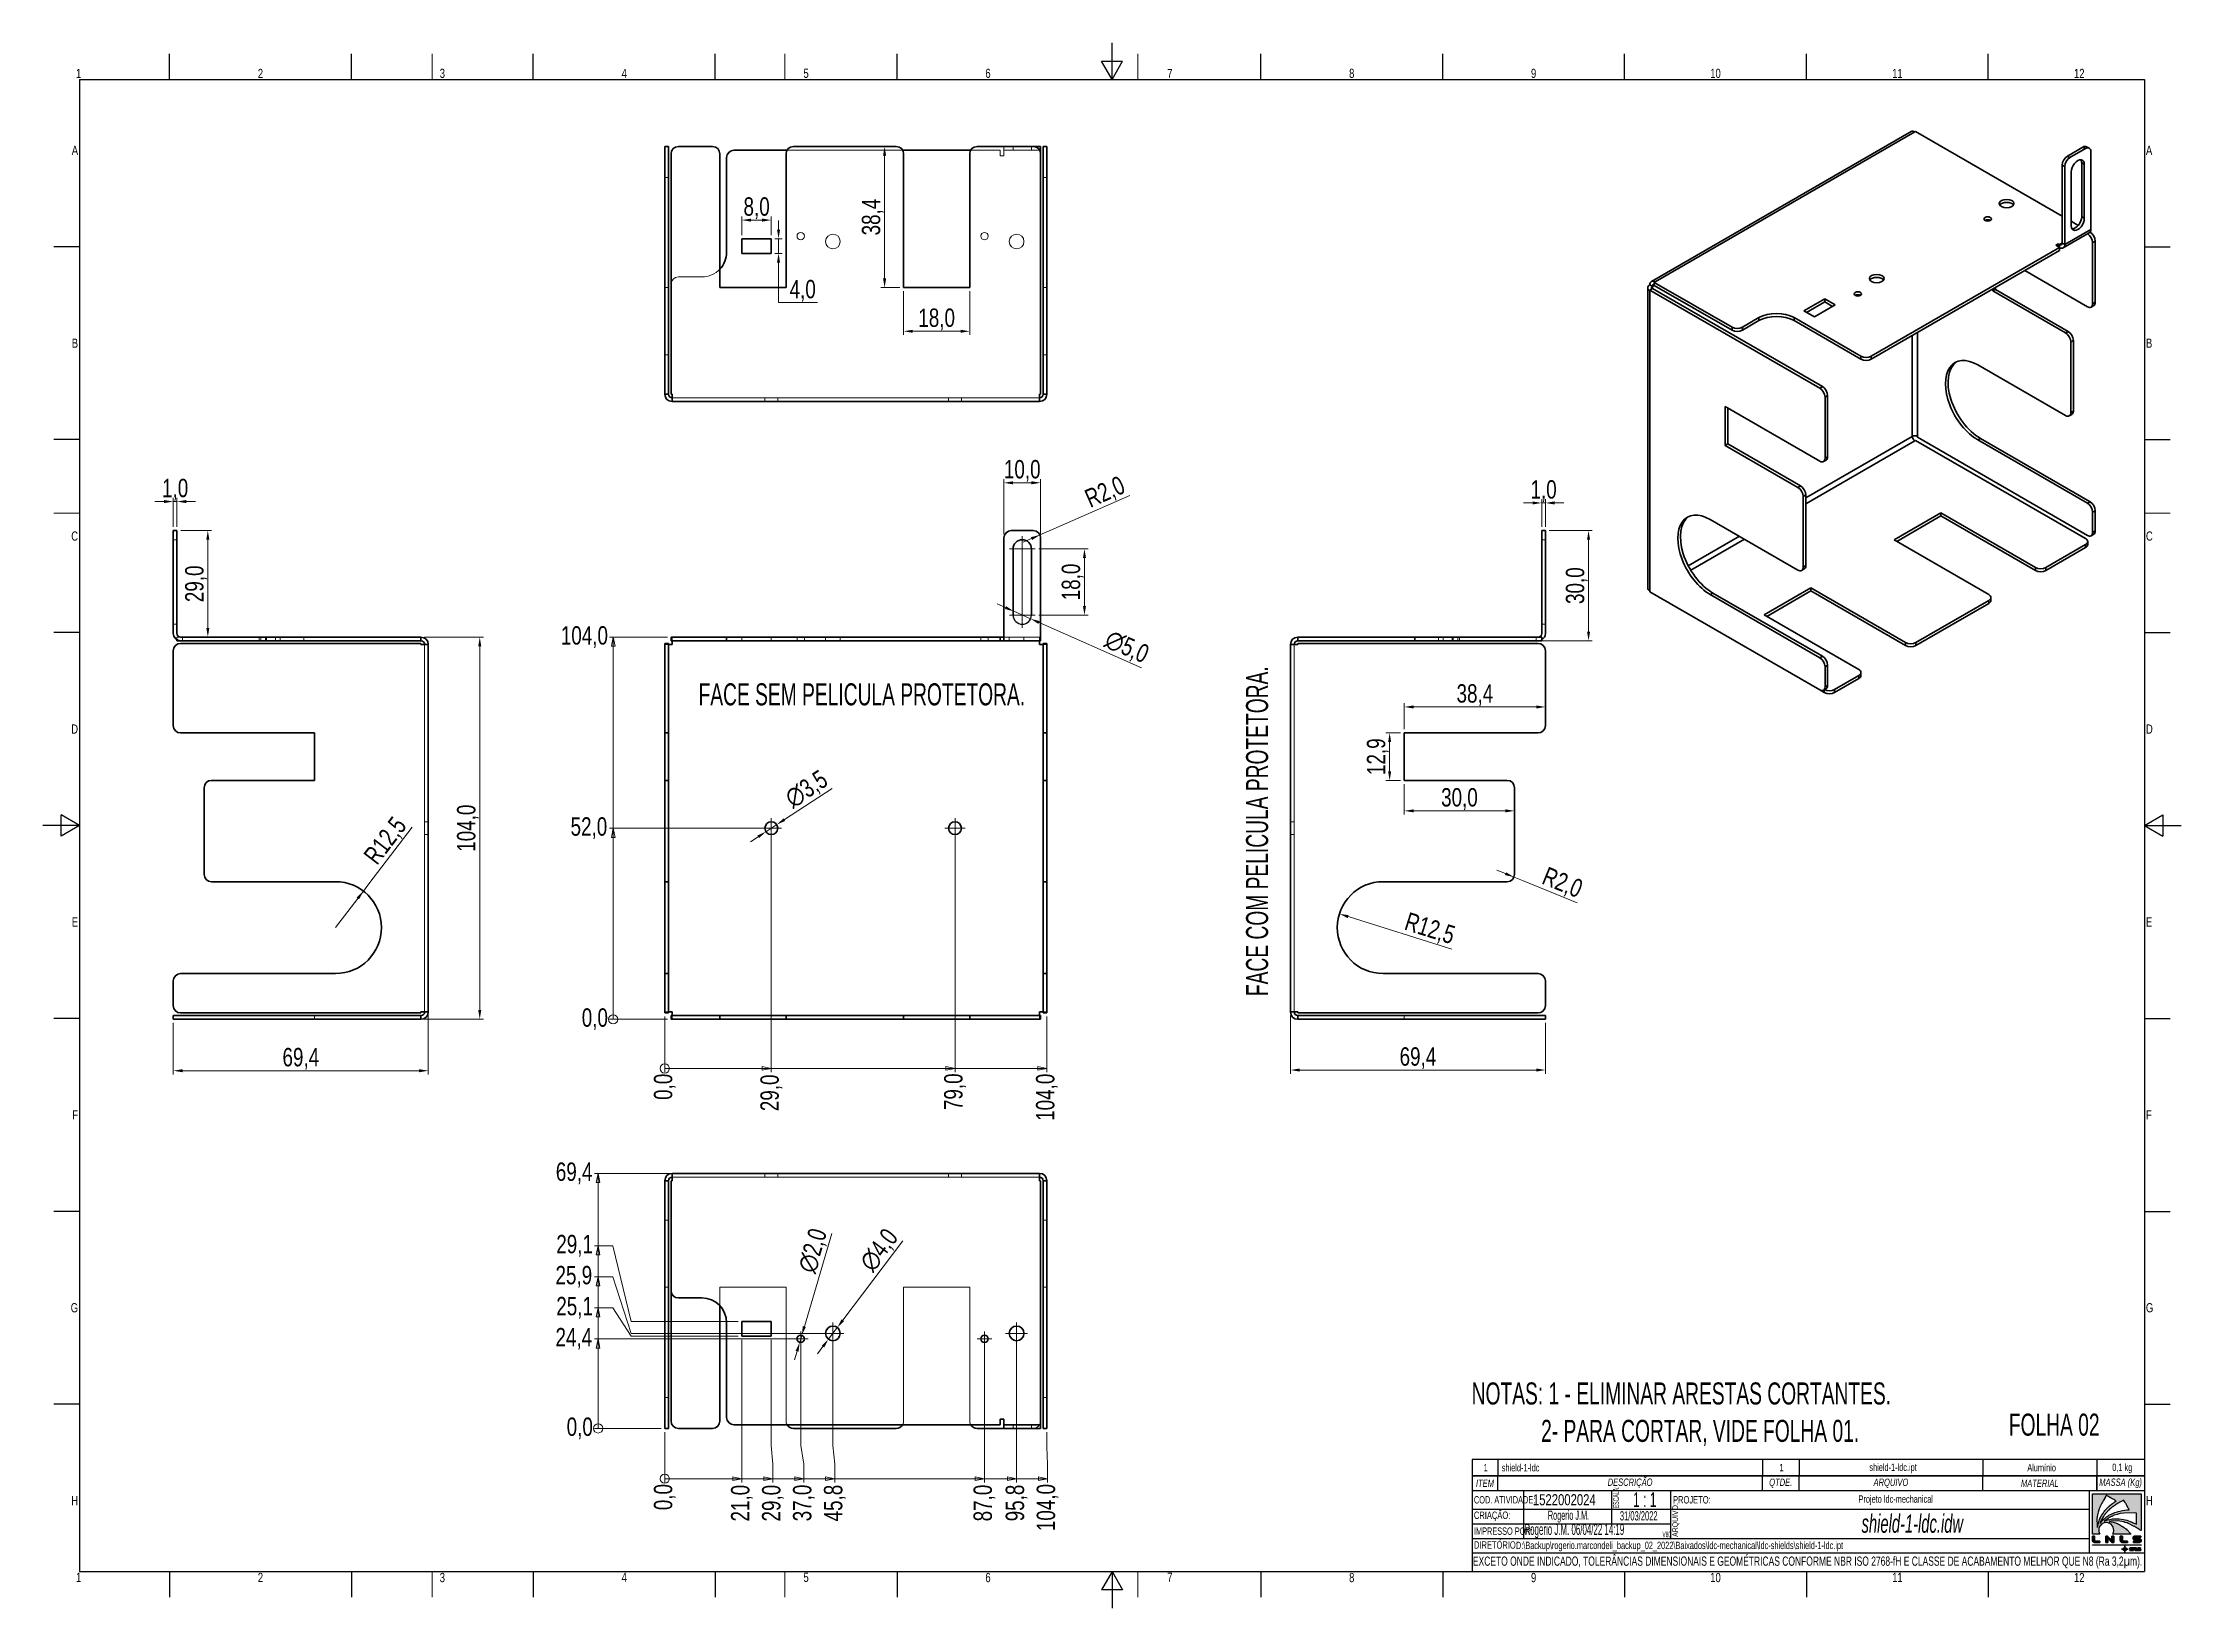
# Model space of a CAD drawing. Header units: millimetres. Extents: x 15 to 597, y -3 to 423.
import ezdxf

# ---------------------------------------------------------------- set-up
doc = ezdxf.new("R2010")
doc.units = ezdxf.units.MM
doc.layers.get('0').update_dxf_attribs({"lineweight": 25})
for name, color, linetype, lineweight in [('Arestas Tangenstes Visíveis', 7, 'Continuous', 35), ('Arestas Visíveis', 7, 'Continuous', 35), ('Legenda', 7, 'Continuous', 25)]:
    doc.layers.add(name, color=color, linetype=linetype, lineweight=lineweight)
for name, color, linetype, lineweight, true_color in [('Dimensão', 98, 'Continuous', 18, 0x006400), ('Legenda Texto', 176, 'Continuous', 25, 0x000080), ('Linha de Centro de Dobras', 174, 'Continuous', 18, 0x0000a0), ('Linhas Invisíveis', 151, 'Continuous', 18, 0x87c4ff), ('LNLS', 152, 'Continuous', 25, 0x0077bb), ('LNLS-SIRIUS', 8, 'Continuous', 25, 0x808080), ('Marca de Centro', 174, 'Continuous', 18, 0x0000a0), ('Texto', 1, 'Continuous', 30, 0xff0000)]:
    doc.layers.add(name, color=color, linetype=linetype, lineweight=lineweight, true_color=true_color)
doc.styles.add('style1', font='swisscl.ttf', dxfattribs={"width": 0.8})
doc.styles.add('Text Style146', font='ARIALN.TTF', dxfattribs={"width": 0.8})
doc.styles.add('Text Style47', font='swisscl.ttf', dxfattribs={"width": 0.7})
doc.styles.add('Text Style50', font='swisscli.ttf', dxfattribs={"width": 0.8})
doc.styles.add('Text Style51', font='swisscl.ttf', dxfattribs={"width": 0.8})
doc.styles.add('Text Style52', font='swisscl.ttf', dxfattribs={"width": 0.7})
doc.styles.add('Text Style53', font='swisscl.ttf')
doc.styles.add('Text Style54', font='ARIALNI.TTF', dxfattribs={"width": 0.7})
doc.styles.add('Text Style57', font='swisscl.ttf', dxfattribs={"width": 0.8})
doc.styles.add('Texto_1_5 - LNLS', font='swisscl.ttf')
doc.styles.add('Texto_2_5 - LNLS', font='swisscl.ttf')
doc.styles.add('Texto_3 - LNLS', font='swisscl.ttf')
doc.styles.add('Texto_4 - LNLS', font='swisscl.ttf', dxfattribs={"width": 0.85})
doc.styles.add('Texto_5_COTA', font='swisscli.ttf')
doc.dimstyles.new('PADRAO-LNLS', dxfattribs={"dimtxt": 5, "dimasz": 2.5, "dimexe": 1, "dimexo": 1, "dimgap": 0.25, "dimtad": 1, "dimdec": 1, "dimrnd": 1e-08, "dimzin": 0, "dimtxsty": 'Texto_5_COTA', "dimcen": 0.09, "dimdle": 4, "dimclrd": 98, "dimclre": 98, "dimclrt": 1, "dimadec": 1, "dimazin": 0, "dimtfac": 0.3, "dimtdec": 3, "dimtmove": 0, "dimatfit": 3, "dimfxl": 1, "dimtolj": 1, "dimtzin": 0, "dimlwd": 15, "dimlwe": 15, "dimarcsym": 0})

msp = doc.modelspace()

# ---------------------------------------------------------------- texts
at = {"layer": 'Texto', "color": 236, "true_color": 0x80003f, "insert": (342.487, 163.571), "char_height": 6, "width": 86.90338, "attachment_point": 1, "rotation": 90.013087, "style": 'Texto_4 - LNLS'}
msp.add_mtext('\\fSwis721 LtCn BT|b0|i0;\\H6.0000;FACE COM PELICULA PROTETORA.', dxfattribs=at)
at = {"layer": 'Texto', "color": 236, "true_color": 0x80003f, "char_height": 6, "attachment_point": 1, "style": 'Texto_4 - LNLS'}
for s, insert, width in [('\\fSwis721 LtCn BT|b0|i0;\\H6.0000;FACE SEM PELICULA PROTETORA.', (193.476, 248.695), 86.01257), ('\\fSwis721 LtCn BT|b0|i0;\\H6.0000;FOLHA 02', (550.075, 49.955), 24.9568)]:
    msp.add_mtext(s, dxfattribs=dict(at, insert=insert, width=width))
at = {"layer": 'Texto', "color": 236, "true_color": 0x80003f, "insert": (403.884, 58.44), "char_height": 6, "width": 112.58131, "attachment_point": 1, "line_spacing_factor": 1.017241, "style": 'Texto_4 - LNLS'}
msp.add_mtext('\\fSwis721 LtCn BT|b0|i0;\\H6.0000;NOTAS: 1 - ELIMINAR ARESTAS CORTANTES.\\P\\fSwis721 LtCn BT|b0|i0;\\H6.0000;             2- PARA CORTAR, VIDE FOLHA 01.', dxfattribs=at)

# ---------------------------------------------------------------- blocks, each defined once
blk = doc.blocks.new('Borders A2')
at = {"layer": 'Legenda'}
for p, q in [((49.5, 413), (49.5, 420)), ((99, 413), (99, 420)), ((148.5, 413), (148.5, 420)), ((198, 413), (198, 420)), ((247.5, 413), (247.5, 420)), ((306, 413), (306, 423)), ((346.5, 413), (346.5, 420)), ((396, 413), (396, 420)), ((445.5, 413), (445.5, 420)), ((495, 413), (495, 420)), ((544.5, 413), (544.5, 420)), ((303.11, 418), (308.89, 418)), ((306, 413), (303.11, 418)), ((306, 413), (308.89, 418)), ((25, 413), (587, 413)), ((25, 413), (25, 7)), ((587, 413), (587, 7)), ((25, 367.5), (18, 367.5)), ((587, 367.5), (594, 367.5)), ((25, 315), (18, 315)), ((587, 315), (594, 315)), ((25, 262.5), (18, 262.5)), ((587, 262.5), (594, 262.5)), ((25, 210), (15, 210)), ((20, 207.11), (20, 212.89)), ((25, 210), (20, 212.89)), ((25, 210), (20, 207.11)), ((587, 210), (592, 212.89)), ((587, 210), (597, 210)), ((587, 210), (592, 207.11)), ((592, 212.89), (592, 207.11)), ((25, 157.5), (18, 157.5)), ((587, 157.5), (594, 157.5)), ((25, 105), (18, 105)), ((587, 105), (594, 105)), ((25, 52.5), (18, 52.5)), ((587, 52.5), (594, 52.5)), ((25, 7), (587, 7)), ((49.5, 7), (49.5, 0)), ((99, 7), (99, 0)), ((148.5, 7), (148.5, 0)), ((198, 7), (198, 0)), ((247.5, 7), (247.5, 0)), ((306, 7), (303.11, 2)), ((306, 7), (306, -3)), ((306, 7), (308.89, 2)), ((346.5, 7), (346.5, 0)), ((396, 7), (396, 0)), ((445.5, 7), (445.5, 0)), ((495, 7), (495, 0)), ((544.5, 7), (544.5, 0)), ((308.89, 2), (303.11, 2))]:
    blk.add_line(p, q, dxfattribs=at)
at = {"layer": 'Linha de Centro de Dobras'}
for p, q in [((121, 420), (121, 413)), ((217, 420), (217, 413)), ((313, 420), (313, 413)), ((18, 295), (25, 295)), ((587, 295), (594, 295)), ((121, 7), (121, 0)), ((217, 7), (217, 0)), ((313, 7), (313, 0))]:
    blk.add_line(p, q, dxfattribs=at)
at = {"layer": 'Legenda', "color": 236, "true_color": 0x800040, "char_height": 2.5, "style": 'Texto_2_5 - LNLS'}
for s, insert, attachment_point in [('1', (24.75, 413.4), 8), ('2', (74.25, 413.4), 8), ('3', (123.75, 413.4), 8), ('4', (173.25, 413.4), 8), ('5', (222.75, 413.4), 8), ('6', (272.25, 413.4), 8), ('7', (321.75, 413.4), 8), ('8', (371.25, 413.4), 8), ('9', (420.75, 413.4), 8), ('10', (470.25, 413.4), 8), ('11', (519.75, 413.4), 8), ('12', (569.25, 413.4), 8), ('A', (24.6, 393.75), 6), ('A', (587.4, 393.75), 4), ('B', (24.6, 341.25), 6), ('B', (587.4, 341.25), 4), ('C', (24.6, 288.75), 6), ('C', (587.4, 288.75), 4), ('D', (24.6, 236.25), 6), ('D', (587.4, 236.25), 4), ('E', (24.6, 183.75), 6), ('E', (587.4, 183.75), 4), ('F', (24.6, 131.25), 6), ('F', (587.4, 131.25), 4), ('G', (24.6, 78.75), 6), ('G', (587.4, 78.75), 4), ('H', (24.6, 26.25), 6), ('H', (587.4, 26.25), 4), ('1', (24.75, 6.64), 2), ('2', (74.25, 6.6), 2), ('3', (123.75, 6.6), 2), ('4', (173.25, 6.64), 2), ('5', (222.75, 6.64), 2), ('6', (272.25, 6.6), 2), ('7', (321.75, 6.64), 2), ('8', (371.25, 6.6), 2), ('9', (420.75, 6.6), 2), ('10', (470.25, 6.6), 2), ('11', (519.75, 6.64), 2), ('12', (569.25, 6.6), 2)]:
    blk.add_mtext(s, dxfattribs=dict(at, insert=insert, attachment_point=attachment_point))
blk = doc.blocks.new('Title Blocks Legenda_CNPEM_LNLS')
at = {"true_color": 0x0077bb}
h = blk.add_hatch(color=152, dxfattribs=at)
h.paths.add_polyline_path([(235.41, 136.15), (235.8, 136.12), (235.8, 133.07), (235.2, 133.39), (235.09, 133.39), (234.74, 133.6), (234.63, 133.6), (234.49, 133.71), (234.39, 133.71), (234.14, 133.85), (233.18, 134.17), (232.33, 134.38), (231.09, 134.56), (229.28, 134.52), (228.61, 134.42), (228.04, 134.28), (227.3, 134.03), (227.12, 133.92), (227.05, 133.96), (227.16, 133.99), (227.23, 134.1), (227.34, 134.14), (227.48, 134.28), (227.58, 134.31), (227.62, 134.38), (227.73, 134.42), (227.83, 134.52), (228.01, 134.6), (228.29, 134.81), (228.68, 135.02), (228.93, 135.16), (229.11, 135.2), (229.25, 135.3), (229.43, 135.34), (229.78, 135.52), (230.52, 135.76), (231.41, 135.98), (232.4, 136.12)], flags=0)
h.paths.add_polyline_path([(225.92, 133.36), (225.92, 133.46), (226.03, 133.64), (226.06, 133.82), (226.56, 134.74), (226.59, 134.84), (226.77, 135.09), (226.8, 135.2), (226.91, 135.3), (226.95, 135.41), (227.05, 135.52), (227.09, 135.62), (227.16, 135.66), (227.19, 135.76), (227.27, 135.8), (227.3, 135.91), (227.41, 135.98), (227.44, 136.08), (227.58, 136.19), (227.62, 136.3), (227.94, 136.58), (227.97, 136.69), (228.19, 136.9), (228.29, 136.93), (228.58, 137.25), (228.68, 137.29), (228.82, 137.47), (228.93, 137.5), (228.97, 137.57), (229.07, 137.61), (229.14, 137.71), (229.25, 137.75), (229.39, 137.89), (229.5, 137.93), (229.6, 138.03), (229.71, 138.07), (229.82, 138.17), (229.92, 138.21), (230.03, 138.32), (230.13, 138.35), (230.38, 138.53), (230.56, 138.6), (230.81, 138.78), (231.06, 138.92), (231.3, 139.06), (231.62, 139.24), (231.87, 139.38), (232.19, 139.56), (232.37, 139.63), (232.4, 139.52), (232.58, 139.27), (232.72, 139.02), (232.79, 138.85), (232.97, 138.6), (233.11, 138.35), (233.18, 138.17), (233.36, 137.93), (233.5, 137.68), (233.57, 137.5), (233.75, 137.25), (233.85, 137), (233.32, 136.97), (232.05, 136.83), (231.62, 136.72), (231.3, 136.69), (230.88, 136.54), (230.63, 136.51), (229.89, 136.26), (229.71, 136.15), (229.53, 136.12), (229.46, 136.05), (229.28, 136.01), (228.58, 135.62), (228.33, 135.52), (228.22, 135.41), (228.04, 135.34), (227.94, 135.23), (227.83, 135.2), (227.69, 135.06), (227.58, 135.02), (227.55, 134.95), (227.44, 134.91), (227.37, 134.81), (227.27, 134.77), (227.12, 134.6), (227.02, 134.56), (226.45, 133.99), (226.42, 133.89), (226.2, 133.71), (226.17, 133.6), (225.99, 133.46), (225.95, 133.36), (225.88, 133.32)], flags=0)
h.paths.add_polyline_path([(227.73, 140.9), (227.87, 140.79), (228.04, 140.72), (228.29, 140.55), (228.54, 140.41), (228.72, 140.33), (228.97, 140.16), (229.46, 139.87), (229.64, 139.8), (229.89, 139.63), (230.13, 139.48), (230.28, 139.41), (230.17, 139.31), (230.06, 139.27), (229.96, 139.17), (229.85, 139.13), (229.82, 139.06), (229.71, 139.02), (229.6, 138.92), (229.5, 138.88), (229.36, 138.74), (229.25, 138.7), (229.21, 138.63), (229.11, 138.6), (229.07, 138.53), (228.97, 138.49), (228.89, 138.39), (228.79, 138.35), (228.72, 138.24), (228.61, 138.21), (228.47, 138.03), (228.36, 138), (227.55, 137.18), (227.51, 137.08), (227.34, 136.93), (227.3, 136.83), (227.16, 136.72), (227.12, 136.61), (227.02, 136.54), (226.98, 136.44), (226.84, 136.3), (226.8, 136.19), (226.66, 136.05), (226.63, 135.94), (226.52, 135.84), (226.45, 135.66), (226.34, 135.55), (226.17, 135.23), (225.95, 134.84), (225.92, 134.67), (225.74, 134.35), (225.67, 134.06), (225.53, 133.78), (225.28, 132.75), (225.25, 132.36), (225.18, 132.22), (225.14, 132.75), (225.1, 132.75), (225.07, 134.52), (225.14, 135.2), (225.28, 135.98), (225.42, 136.4), (225.46, 136.65), (225.67, 137.29), (225.78, 137.47), (225.81, 137.64), (225.88, 137.71), (225.92, 137.89), (226.42, 138.81), (226.56, 139.06), (226.7, 139.31), (226.77, 139.48), (226.95, 139.73), (227.09, 139.98), (227.12, 140.09), (227.3, 140.33), (227.34, 140.44), (227.51, 140.69), (227.58, 140.87)], flags=0)
h.paths.add_polyline_path([(237.11, 131.41), (236.86, 131.51), (236.62, 131.69), (236.44, 131.76), (236.19, 131.94), (236.01, 132.01), (235.77, 132.19), (235.59, 132.26), (235.34, 132.43), (235.16, 132.51), (234.85, 132.68), (234, 133.14), (233.82, 133.18), (233.75, 133.25), (233.57, 133.29), (233.29, 133.43), (232.61, 133.6), (232.37, 133.71), (231.27, 133.92), (230.52, 133.99), (228.93, 133.96), (228.4, 133.85), (228.43, 133.85), (229.5, 133.64), (230.35, 133.36), (230.52, 133.25), (230.63, 133.25), (230.84, 133.11), (230.95, 133.11), (231.27, 132.93), (231.59, 132.75), (231.83, 132.58), (231.91, 132.58), (231.94, 132.51), (232.01, 132.51), (232.05, 132.43), (232.12, 132.43), (232.15, 132.36), (232.22, 132.36), (232.3, 132.26), (232.37, 132.26), (232.4, 132.19), (232.47, 132.19), (232.54, 132.08), (232.61, 132.08), (232.72, 131.94), (232.79, 131.94), (232.9, 131.8), (232.97, 131.8), (233.18, 131.55), (233.25, 131.55), (234.14, 130.66), (234.17, 130.56), (234.21, 130.56), (234.28, 130.42), (229.32, 130.42), (229.46, 130.59), (229.5, 130.77), (229.57, 130.88), (229.64, 131.27), (229.6, 131.9), (229.46, 132.33), (229.32, 132.58), (229.21, 132.68), (229.18, 132.79), (228.89, 133.07), (228.79, 133.11), (228.75, 133.18), (228.65, 133.21), (228.43, 133.36), (228.26, 133.39), (228.15, 133.46), (227.55, 133.53), (227.05, 133.46), (226.59, 133.29), (226.56, 133.21), (226.38, 133.14), (226.34, 133.07), (226.24, 133.04), (225.99, 132.79), (225.95, 132.68), (225.88, 132.65), (225.85, 132.54), (225.67, 132.26), (225.56, 131.9), (225.53, 131.3), (225.56, 131.3), (225.6, 130.91), (225.64, 130.91), (225.67, 130.7), (225.71, 130.7), (225.83, 130.42), (223.86, 130.42), (223.86, 141.4), (237.11, 141.4)])
for points in [[(224.43, 128.64), (224.47, 128.64), (224.47, 128.57), (224.5, 128.57), (224.5, 128.54), (224.54, 128.54), (224.54, 128.5), (224.61, 128.5), (224.61, 128.47), (225.81, 128.47), (225.81, 128.15), (224.29, 128.15), (224.29, 128.18), (224.18, 128.18), (224.18, 128.22), (224.11, 128.22), (224.11, 128.26), (224.08, 128.26), (224.08, 128.29), (224.01, 128.29), (224.01, 128.33), (223.97, 128.33), (223.97, 128.4), (223.94, 128.4), (223.94, 128.43), (223.9, 128.43), (223.9, 128.5), (223.86, 128.5), (223.86, 128.64), (223.83, 128.64), (223.83, 129.81), (223.86, 129.81), (223.86, 129.85), (224.43, 129.85)], [(229.67, 128.15), (229.14, 128.15), (228.01, 129.28), (228.01, 128.15), (227.44, 128.15), (227.44, 129.85), (227.94, 129.85), (229.07, 128.72), (229.07, 129.81), (229.11, 129.81), (229.11, 129.85), (229.67, 129.85)], [(232.01, 128.64), (232.05, 128.64), (232.05, 128.57), (232.08, 128.57), (232.08, 128.54), (232.12, 128.54), (232.12, 128.5), (232.19, 128.5), (232.19, 128.47), (233.39, 128.47), (233.39, 128.15), (231.87, 128.15), (231.87, 128.18), (231.76, 128.18), (231.76, 128.22), (231.69, 128.22), (231.69, 128.26), (231.66, 128.26), (231.66, 128.29), (231.59, 128.29), (231.59, 128.33), (231.55, 128.33), (231.55, 128.4), (231.52, 128.4), (231.52, 128.43), (231.48, 128.43), (231.48, 128.5), (231.45, 128.5), (231.45, 128.64), (231.41, 128.64), (231.41, 129.81), (231.45, 129.81), (231.45, 129.85), (232.01, 129.85)], [(236.97, 129.53), (235.55, 129.53), (235.55, 129.49), (235.52, 129.49), (235.52, 129.46), (235.48, 129.46), (235.48, 129.39), (235.45, 129.39), (235.45, 129.28), (235.48, 129.28), (235.48, 129.21), (235.52, 129.21), (235.52, 129.18), (235.63, 129.18), (235.63, 129.14), (236.79, 129.14), (236.79, 129.11), (236.86, 129.11), (236.86, 129.07), (236.9, 129.07), (236.9, 129.03), (236.97, 129.03), (236.97, 129), (237.01, 129), (237.01, 128.93), (237.04, 128.93), (237.04, 128.86), (237.08, 128.86), (237.08, 128.79), (237.11, 128.79), (237.11, 128.54), (237.08, 128.54), (237.08, 128.43), (237.04, 128.43), (237.04, 128.36), (237.01, 128.36), (237.01, 128.33), (236.97, 128.33), (236.97, 128.29), (236.94, 128.29), (236.94, 128.26), (236.86, 128.26), (236.86, 128.22), (236.83, 128.22), (236.83, 128.18), (236.69, 128.18), (236.69, 128.15), (235.02, 128.15), (235.02, 128.47), (236.4, 128.47), (236.4, 128.5), (236.48, 128.5), (236.48, 128.54), (236.51, 128.54), (236.51, 128.75), (236.48, 128.75), (236.48, 128.79), (236.44, 128.79), (236.44, 128.82), (236.37, 128.82), (236.37, 128.86), (235.2, 128.86), (235.2, 128.89), (235.13, 128.89), (235.13, 128.93), (235.06, 128.93), (235.06, 128.96), (235.02, 128.96), (235.02, 129), (234.99, 129), (234.99, 129.03), (234.95, 129.03), (234.95, 129.11), (234.92, 129.11), (234.92, 129.18), (234.88, 129.18), (234.88, 129.53), (234.92, 129.53), (234.92, 129.6), (234.95, 129.6), (234.95, 129.64), (234.99, 129.64), (234.99, 129.67), (235.02, 129.67), (235.02, 129.71), (235.06, 129.71), (235.06, 129.74), (235.09, 129.74), (235.09, 129.78), (235.16, 129.78), (235.16, 129.81), (235.24, 129.81), (235.24, 129.85), (236.97, 129.85)], [(234.53, 126.48), (234.14, 126.48), (234.14, 126.45), (234.21, 126.45), (234.21, 126.41), (234.24, 126.41), (234.24, 126.38), (234.31, 126.38), (234.31, 126.34), (234.39, 126.34), (234.39, 126.31), (234.42, 126.31), (234.42, 126.27), (234.49, 126.27), (234.49, 126.24), (234.56, 126.24), (234.56, 126.17), (234.6, 126.17), (234.6, 126.02), (234.56, 126.02), (234.56, 125.99), (234.53, 125.99), (234.53, 125.95), (234, 125.95), (234, 126.09), (234.42, 126.09), (234.42, 126.13), (234.35, 126.13), (234.35, 126.17), (234.31, 126.17), (234.31, 126.2), (234.24, 126.2), (234.24, 126.24), (234.17, 126.24), (234.17, 126.27), (234.14, 126.27), (234.14, 126.31), (234.07, 126.31), (234.07, 126.34), (234.03, 126.34), (234.03, 126.38), (234, 126.38), (234, 126.55), (234.03, 126.55), (234.03, 126.59), (234.07, 126.59), (234.07, 126.63), (234.53, 126.63)], [(234.81, 125.95), (234.63, 125.95), (234.63, 126.63), (234.81, 126.63)], [(235.41, 126.48), (235.02, 126.48), (235.02, 125.95), (234.88, 125.95), (234.88, 126.55), (234.92, 126.55), (234.92, 126.59), (234.95, 126.59), (234.95, 126.63), (235.41, 126.63)], [(235.66, 125.95), (235.48, 125.95), (235.48, 126.63), (235.66, 126.63)], [(236.33, 126.02), (236.3, 126.02), (236.3, 125.99), (236.26, 125.99), (236.26, 125.95), (235.77, 125.95), (235.77, 125.99), (235.73, 125.99), (235.73, 126.63), (235.87, 126.63), (235.87, 126.09), (236.19, 126.09), (236.19, 126.63), (236.33, 126.63)], [(236.94, 126.48), (236.55, 126.48), (236.55, 126.45), (236.58, 126.45), (236.58, 126.41), (236.65, 126.41), (236.65, 126.38), (236.72, 126.38), (236.72, 126.34), (236.79, 126.34), (236.79, 126.31), (236.83, 126.31), (236.83, 126.27), (236.9, 126.27), (236.9, 126.24), (236.97, 126.24), (236.97, 126.17), (237.01, 126.17), (237.01, 126.02), (236.97, 126.02), (236.97, 125.99), (236.94, 125.99), (236.94, 125.95), (236.4, 125.95), (236.4, 126.09), (236.83, 126.09), (236.83, 126.13), (236.79, 126.13), (236.79, 126.17), (236.72, 126.17), (236.72, 126.2), (236.65, 126.2), (236.65, 126.24), (236.58, 126.24), (236.58, 126.27), (236.55, 126.27), (236.55, 126.31), (236.48, 126.31), (236.48, 126.34), (236.44, 126.34), (236.44, 126.38), (236.4, 126.38), (236.4, 126.55), (236.44, 126.55), (236.44, 126.59), (236.48, 126.59), (236.48, 126.63), (236.94, 126.63)]]:
    blk.add_hatch(color=256).paths.add_polyline_path(points)
at = {"true_color": 0x848484}
blk.add_hatch(color=252, dxfattribs=at).paths.add_polyline_path([(237.11, 127.4), (237.08, 127.4), (237.08, 127.37), (223.86, 127.37), (223.86, 127.4), (223.83, 127.4), (223.83, 127.44), (237.11, 127.44)])
at = {"true_color": 0x0077bb}
blk.add_hatch(color=152, dxfattribs=at).paths.add_polyline_path([(232.68, 127.23), (232.68, 126.48), (232.83, 126.48), (232.83, 126.52), (232.86, 126.52), (232.86, 126.55), (232.9, 126.55), (232.9, 126.59), (232.93, 126.59), (232.93, 126.63), (232.97, 126.63), (232.97, 126.66), (233.04, 126.66), (233.04, 126.63), (233, 126.63), (233, 126.59), (232.97, 126.59), (232.97, 126.55), (232.93, 126.55), (232.93, 126.52), (232.9, 126.52), (232.9, 126.48), (232.86, 126.48), (232.86, 126.45), (232.83, 126.45), (232.83, 126.34), (233.57, 126.34), (233.57, 126.27), (232.83, 126.27), (232.83, 126.17), (232.86, 126.17), (232.86, 126.13), (232.9, 126.13), (232.9, 126.09), (232.93, 126.09), (232.93, 126.06), (232.97, 126.06), (232.97, 126.02), (233, 126.02), (233, 125.99), (233.04, 125.99), (233.04, 125.95), (232.97, 125.95), (232.97, 125.99), (232.93, 125.99), (232.93, 126.02), (232.9, 126.02), (232.9, 126.06), (232.86, 126.06), (232.86, 126.09), (232.83, 126.09), (232.83, 126.13), (232.68, 126.13), (232.68, 125.39), (232.61, 125.39), (232.61, 126.13), (232.47, 126.13), (232.47, 126.09), (232.44, 126.09), (232.44, 126.06), (232.4, 126.06), (232.4, 126.02), (232.37, 126.02), (232.37, 125.99), (232.33, 125.99), (232.33, 125.95), (232.26, 125.95), (232.26, 125.99), (232.3, 125.99), (232.3, 126.02), (232.33, 126.02), (232.33, 126.06), (232.37, 126.06), (232.37, 126.09), (232.4, 126.09), (232.4, 126.13), (232.44, 126.13), (232.44, 126.17), (232.47, 126.17), (232.47, 126.27), (231.73, 126.27), (231.73, 126.34), (232.47, 126.34), (232.47, 126.45), (232.44, 126.45), (232.44, 126.48), (232.4, 126.48), (232.4, 126.52), (232.37, 126.52), (232.37, 126.55), (232.33, 126.55), (232.33, 126.59), (232.3, 126.59), (232.3, 126.63), (232.26, 126.63), (232.26, 126.66), (232.33, 126.66), (232.33, 126.63), (232.37, 126.63), (232.37, 126.59), (232.4, 126.59), (232.4, 126.55), (232.44, 126.55), (232.44, 126.52), (232.47, 126.52), (232.47, 126.48), (232.61, 126.48), (232.61, 127.23)])
at = {"layer": 'Arestas Tangenstes Visíveis'}
for p, q in [((223.83, 128.64), (223.83, 129.81)), ((223.83, 129.81), (223.86, 129.81)), ((223.86, 128.64), (223.83, 128.64)), ((223.86, 129.81), (223.86, 129.85)), ((223.86, 129.85), (224.43, 129.85)), ((223.86, 128.5), (223.86, 128.64)), ((223.9, 128.5), (223.86, 128.5)), ((223.9, 128.43), (223.9, 128.5)), ((223.94, 128.43), (223.9, 128.43)), ((223.94, 128.4), (223.94, 128.43)), ((223.97, 128.4), (223.94, 128.4)), ((223.97, 128.33), (223.97, 128.4)), ((224.01, 128.33), (223.97, 128.33)), ((224.01, 128.29), (224.01, 128.33)), ((224.08, 128.29), (224.01, 128.29)), ((224.08, 128.26), (224.08, 128.29)), ((224.11, 128.26), (224.08, 128.26)), ((224.11, 128.22), (224.11, 128.26)), ((224.18, 128.22), (224.11, 128.22)), ((224.18, 128.18), (224.18, 128.22)), ((224.29, 128.18), (224.18, 128.18)), ((224.29, 128.15), (224.29, 128.18)), ((225.81, 128.15), (224.29, 128.15)), ((224.43, 129.85), (224.43, 128.64)), ((224.43, 128.64), (224.47, 128.64)), ((224.47, 128.64), (224.47, 128.57)), ((224.47, 128.57), (224.5, 128.57)), ((224.5, 128.57), (224.5, 128.54)), ((224.5, 128.54), (224.54, 128.54)), ((224.54, 128.54), (224.54, 128.5)), ((224.54, 128.5), (224.61, 128.5)), ((224.61, 128.5), (224.61, 128.47)), ((224.61, 128.47), (225.81, 128.47)), ((225.81, 128.47), (225.81, 128.15)), ((227.44, 128.15), (227.44, 129.85)), ((227.44, 129.85), (227.94, 129.85)), ((228.01, 128.15), (227.44, 128.15)), ((227.94, 129.85), (229.07, 128.72)), ((229.14, 128.15), (228.01, 129.28)), ((228.01, 129.28), (228.01, 128.15)), ((229.07, 128.72), (229.07, 129.81)), ((229.07, 129.81), (229.11, 129.81)), ((229.11, 129.81), (229.11, 129.85)), ((229.11, 129.85), (229.67, 129.85)), ((229.67, 128.15), (229.14, 128.15)), ((229.67, 129.85), (229.67, 128.15)), ((231.41, 128.64), (231.41, 129.81)), ((231.41, 129.81), (231.45, 129.81)), ((231.45, 128.64), (231.41, 128.64)), ((231.45, 129.81), (231.45, 129.85)), ((231.45, 129.85), (232.01, 129.85)), ((231.45, 128.5), (231.45, 128.64)), ((231.48, 128.5), (231.45, 128.5)), ((231.48, 128.43), (231.48, 128.5)), ((231.52, 128.43), (231.48, 128.43)), ((231.52, 128.4), (231.52, 128.43)), ((231.55, 128.4), (231.52, 128.4)), ((231.55, 128.33), (231.55, 128.4)), ((231.59, 128.33), (231.55, 128.33)), ((231.59, 128.29), (231.59, 128.33)), ((231.66, 128.29), (231.59, 128.29)), ((231.66, 128.26), (231.66, 128.29)), ((231.69, 128.26), (231.66, 128.26)), ((231.69, 128.22), (231.69, 128.26)), ((231.76, 128.22), (231.69, 128.22)), ((231.76, 128.18), (231.76, 128.22)), ((231.87, 128.18), (231.76, 128.18)), ((231.87, 128.15), (231.87, 128.18)), ((233.39, 128.15), (231.87, 128.15)), ((232.01, 129.85), (232.01, 128.64)), ((232.01, 128.64), (232.05, 128.64)), ((232.05, 128.64), (232.05, 128.57)), ((232.05, 128.57), (232.08, 128.57)), ((232.08, 128.57), (232.08, 128.54)), ((232.08, 128.54), (232.12, 128.54)), ((232.12, 128.54), (232.12, 128.5)), ((232.12, 128.5), (232.19, 128.5)), ((232.19, 128.5), (232.19, 128.47)), ((232.19, 128.47), (233.39, 128.47)), ((233.39, 128.47), (233.39, 128.15)), ((234.88, 129.18), (234.88, 129.53)), ((234.88, 129.53), (234.92, 129.53)), ((234.92, 129.18), (234.88, 129.18)), ((234.92, 129.53), (234.92, 129.6)), ((234.92, 129.6), (234.95, 129.6)), ((234.92, 129.11), (234.92, 129.18)), ((234.95, 129.11), (234.92, 129.11)), ((234.95, 129.6), (234.95, 129.64)), ((234.95, 129.64), (234.99, 129.64)), ((234.95, 129.03), (234.95, 129.11)), ((234.99, 129.03), (234.95, 129.03)), ((234.99, 129.64), (234.99, 129.67)), ((234.99, 129.67), (235.02, 129.67)), ((234.99, 129), (234.99, 129.03)), ((235.02, 129), (234.99, 129)), ((235.02, 129.67), (235.02, 129.71)), ((235.02, 129.71), (235.06, 129.71)), ((235.02, 128.96), (235.02, 129)), ((235.06, 128.96), (235.02, 128.96)), ((235.02, 128.15), (235.02, 128.47)), ((235.02, 128.47), (236.4, 128.47)), ((236.69, 128.15), (235.02, 128.15)), ((235.06, 129.71), (235.06, 129.74)), ((235.06, 129.74), (235.09, 129.74)), ((235.06, 128.93), (235.06, 128.96)), ((235.13, 128.93), (235.06, 128.93)), ((235.09, 129.74), (235.09, 129.78)), ((235.09, 129.78), (235.16, 129.78)), ((235.13, 128.89), (235.13, 128.93)), ((235.2, 128.89), (235.13, 128.89)), ((235.16, 129.78), (235.16, 129.81)), ((235.16, 129.81), (235.24, 129.81)), ((235.2, 128.86), (235.2, 128.89)), ((236.37, 128.86), (235.2, 128.86)), ((235.24, 129.81), (235.24, 129.85)), ((235.24, 129.85), (236.97, 129.85)), ((235.48, 129.39), (235.45, 129.39)), ((235.45, 129.39), (235.45, 129.28)), ((235.45, 129.28), (235.48, 129.28)), ((235.52, 129.46), (235.48, 129.46)), ((235.48, 129.46), (235.48, 129.39)), ((235.48, 129.28), (235.48, 129.21)), ((235.48, 129.21), (235.52, 129.21)), ((235.55, 129.49), (235.52, 129.49)), ((235.52, 129.49), (235.52, 129.46)), ((235.52, 129.21), (235.52, 129.18)), ((235.52, 129.18), (235.63, 129.18)), ((236.97, 129.53), (235.55, 129.53)), ((235.55, 129.53), (235.55, 129.49)), ((235.63, 129.18), (235.63, 129.14)), ((235.63, 129.14), (236.79, 129.14)), ((236.37, 128.82), (236.37, 128.86)), ((236.44, 128.82), (236.37, 128.82)), ((236.4, 128.47), (236.4, 128.5)), ((236.4, 128.5), (236.48, 128.5)), ((236.44, 128.79), (236.44, 128.82)), ((236.48, 128.79), (236.44, 128.79)), ((236.48, 128.75), (236.48, 128.79)), ((236.51, 128.75), (236.48, 128.75)), ((236.48, 128.5), (236.48, 128.54)), ((236.48, 128.54), (236.51, 128.54)), ((236.51, 128.54), (236.51, 128.75)), ((236.83, 128.18), (236.69, 128.18)), ((236.69, 128.18), (236.69, 128.15)), ((236.79, 129.14), (236.79, 129.11)), ((236.79, 129.11), (236.86, 129.11)), ((236.86, 128.22), (236.83, 128.22)), ((236.83, 128.22), (236.83, 128.18)), ((236.86, 129.11), (236.86, 129.07)), ((236.86, 129.07), (236.9, 129.07)), ((236.94, 128.26), (236.86, 128.26)), ((236.86, 128.26), (236.86, 128.22)), ((236.9, 129.07), (236.9, 129.03)), ((236.9, 129.03), (236.97, 129.03)), ((236.97, 128.29), (236.94, 128.29)), ((236.94, 128.29), (236.94, 128.26)), ((236.97, 129.85), (236.97, 129.53)), ((236.97, 129.03), (236.97, 129)), ((236.97, 129), (237.01, 129)), ((237.01, 128.33), (236.97, 128.33)), ((236.97, 128.33), (236.97, 128.29)), ((237.01, 129), (237.01, 128.93)), ((237.01, 128.93), (237.04, 128.93)), ((237.04, 128.36), (237.01, 128.36)), ((237.01, 128.36), (237.01, 128.33)), ((237.04, 128.93), (237.04, 128.86)), ((237.04, 128.86), (237.08, 128.86)), ((237.08, 128.43), (237.04, 128.43)), ((237.04, 128.43), (237.04, 128.36)), ((237.08, 128.86), (237.08, 128.79)), ((237.08, 128.79), (237.11, 128.79)), ((237.11, 128.54), (237.08, 128.54)), ((237.08, 128.54), (237.08, 128.43)), ((237.11, 128.79), (237.11, 128.54)), ((234, 126.38), (234, 126.55)), ((234, 126.55), (234.03, 126.55)), ((234.03, 126.38), (234, 126.38)), ((234, 125.95), (234, 126.09)), ((234, 126.09), (234.42, 126.09)), ((234.53, 125.95), (234, 125.95)), ((234.03, 126.55), (234.03, 126.59)), ((234.03, 126.59), (234.07, 126.59)), ((234.03, 126.34), (234.03, 126.38)), ((234.07, 126.34), (234.03, 126.34)), ((234.07, 126.59), (234.07, 126.63)), ((234.07, 126.63), (234.53, 126.63)), ((234.07, 126.31), (234.07, 126.34)), ((234.14, 126.31), (234.07, 126.31)), ((234.53, 126.48), (234.14, 126.48)), ((234.14, 126.48), (234.14, 126.45)), ((234.14, 126.45), (234.21, 126.45)), ((234.14, 126.27), (234.14, 126.31)), ((234.17, 126.27), (234.14, 126.27)), ((234.17, 126.24), (234.17, 126.27)), ((234.24, 126.24), (234.17, 126.24)), ((234.21, 126.45), (234.21, 126.41)), ((234.21, 126.41), (234.24, 126.41)), ((234.24, 126.41), (234.24, 126.38)), ((234.24, 126.38), (234.31, 126.38)), ((234.24, 126.2), (234.24, 126.24)), ((234.31, 126.2), (234.24, 126.2)), ((234.31, 126.38), (234.31, 126.34)), ((234.31, 126.34), (234.39, 126.34)), ((234.31, 126.17), (234.31, 126.2)), ((234.35, 126.17), (234.31, 126.17)), ((234.35, 126.13), (234.35, 126.17)), ((234.42, 126.13), (234.35, 126.13)), ((234.39, 126.34), (234.39, 126.31)), ((234.39, 126.31), (234.42, 126.31)), ((234.42, 126.31), (234.42, 126.27)), ((234.42, 126.27), (234.49, 126.27)), ((234.42, 126.09), (234.42, 126.13)), ((234.49, 126.27), (234.49, 126.24)), ((234.49, 126.24), (234.56, 126.24)), ((234.53, 126.63), (234.53, 126.48)), ((234.56, 125.99), (234.53, 125.99)), ((234.53, 125.99), (234.53, 125.95)), ((234.56, 126.24), (234.56, 126.17)), ((234.56, 126.17), (234.6, 126.17)), ((234.6, 126.02), (234.56, 126.02)), ((234.56, 126.02), (234.56, 125.99)), ((234.6, 126.17), (234.6, 126.02)), ((234.63, 125.95), (234.63, 126.63)), ((234.63, 126.63), (234.81, 126.63)), ((234.81, 125.95), (234.63, 125.95)), ((234.81, 126.63), (234.81, 125.95)), ((234.88, 125.95), (234.88, 126.55)), ((234.88, 126.55), (234.92, 126.55)), ((235.02, 125.95), (234.88, 125.95)), ((234.92, 126.55), (234.92, 126.59)), ((234.92, 126.59), (234.95, 126.59)), ((234.95, 126.59), (234.95, 126.63)), ((234.95, 126.63), (235.41, 126.63)), ((235.41, 126.48), (235.02, 126.48)), ((235.02, 126.48), (235.02, 125.95)), ((235.41, 126.63), (235.41, 126.48)), ((235.48, 125.95), (235.48, 126.63)), ((235.48, 126.63), (235.66, 126.63)), ((235.66, 125.95), (235.48, 125.95)), ((235.66, 126.63), (235.66, 125.95)), ((235.73, 125.99), (235.73, 126.63)), ((235.73, 126.63), (235.87, 126.63)), ((235.77, 125.99), (235.73, 125.99)), ((235.77, 125.95), (235.77, 125.99)), ((236.26, 125.95), (235.77, 125.95)), ((235.87, 126.63), (235.87, 126.09)), ((235.87, 126.09), (236.19, 126.09)), ((236.19, 126.09), (236.19, 126.63)), ((236.19, 126.63), (236.33, 126.63)), ((236.3, 125.99), (236.26, 125.99)), ((236.26, 125.99), (236.26, 125.95)), ((236.33, 126.02), (236.3, 126.02)), ((236.3, 126.02), (236.3, 125.99)), ((236.33, 126.63), (236.33, 126.02)), ((236.4, 126.38), (236.4, 126.55)), ((236.4, 126.55), (236.44, 126.55)), ((236.44, 126.38), (236.4, 126.38)), ((236.4, 125.95), (236.4, 126.09)), ((236.4, 126.09), (236.83, 126.09)), ((236.94, 125.95), (236.4, 125.95)), ((236.44, 126.55), (236.44, 126.59)), ((236.44, 126.59), (236.48, 126.59)), ((236.44, 126.34), (236.44, 126.38)), ((236.48, 126.34), (236.44, 126.34)), ((236.48, 126.59), (236.48, 126.63)), ((236.48, 126.63), (236.94, 126.63)), ((236.48, 126.31), (236.48, 126.34)), ((236.55, 126.31), (236.48, 126.31)), ((236.94, 126.48), (236.55, 126.48)), ((236.55, 126.48), (236.55, 126.45)), ((236.55, 126.45), (236.58, 126.45)), ((236.55, 126.27), (236.55, 126.31)), ((236.58, 126.27), (236.55, 126.27)), ((236.58, 126.45), (236.58, 126.41)), ((236.58, 126.41), (236.65, 126.41)), ((236.58, 126.24), (236.58, 126.27)), ((236.65, 126.24), (236.58, 126.24)), ((236.65, 126.41), (236.65, 126.38)), ((236.65, 126.38), (236.72, 126.38)), ((236.65, 126.2), (236.65, 126.24)), ((236.72, 126.2), (236.65, 126.2)), ((236.72, 126.38), (236.72, 126.34)), ((236.72, 126.34), (236.79, 126.34)), ((236.72, 126.17), (236.72, 126.2)), ((236.79, 126.17), (236.72, 126.17)), ((236.79, 126.34), (236.79, 126.31)), ((236.79, 126.31), (236.83, 126.31)), ((236.79, 126.13), (236.79, 126.17)), ((236.83, 126.13), (236.79, 126.13)), ((236.83, 126.31), (236.83, 126.27)), ((236.83, 126.27), (236.9, 126.27)), ((236.83, 126.09), (236.83, 126.13)), ((236.9, 126.27), (236.9, 126.24)), ((236.9, 126.24), (236.97, 126.24)), ((236.94, 126.63), (236.94, 126.48)), ((236.97, 125.99), (236.94, 125.99)), ((236.94, 125.99), (236.94, 125.95)), ((236.97, 126.24), (236.97, 126.17)), ((236.97, 126.17), (237.01, 126.17)), ((237.01, 126.02), (236.97, 126.02)), ((236.97, 126.02), (236.97, 125.99)), ((237.01, 126.17), (237.01, 126.02))]:
    blk.add_line(p, q, dxfattribs=at)
at = {"layer": 'Legenda'}
for p, q in [((55, 146.23), (55, 120.23)), ((55, 146.23), (238, 146.23)), ((62, 142.23), (62, 146.23)), ((134, 142.23), (134, 146.23)), ((144, 142.23), (144, 146.23)), ((194, 142.23), (194, 146.23)), ((225, 142.23), (225, 146.23)), ((225, 146.23), (225, 142.23)), ((238, 146.23), (238, 120.23)), ((55, 142.23), (238, 142.23)), ((69, 142.23), (69, 129.23)), ((93, 133.23), (93, 142.23)), ((109, 142.23), (109, 129.23)), ((223, 125.23), (223, 142.23)), ((55, 137.23), (223, 137.23)), ((55, 133.23), (109, 133.23)), ((55, 129.23), (223, 129.23)), ((238, 125.23), (55, 125.23)), ((55, 120.23), (238, 120.23))]:
    blk.add_line(p, q, dxfattribs=at)
at = {"layer": 'LNLS'}
for p, q in [((223.86, 130.42), (223.86, 141.4)), ((223.86, 141.4), (237.11, 141.4)), ((226.95, 139.73), (226.77, 139.48)), ((227.09, 139.98), (226.95, 139.73)), ((227.12, 140.09), (227.09, 139.98)), ((227.3, 140.33), (227.12, 140.09)), ((227.34, 140.44), (227.3, 140.33)), ((227.51, 140.69), (227.34, 140.44)), ((227.58, 140.87), (227.51, 140.69)), ((227.73, 140.9), (227.58, 140.87)), ((227.87, 140.79), (227.73, 140.9)), ((228.04, 140.72), (227.87, 140.79)), ((228.29, 140.55), (228.04, 140.72)), ((228.54, 140.41), (228.29, 140.55)), ((228.72, 140.33), (228.54, 140.41)), ((228.97, 140.16), (228.72, 140.33)), ((229.21, 140.02), (228.97, 140.16)), ((229.46, 139.87), (229.21, 140.02)), ((229.64, 139.8), (229.46, 139.87)), ((229.89, 139.63), (229.64, 139.8)), ((237.11, 141.4), (237.11, 131.41)), ((225.14, 135.2), (225.07, 134.52)), ((225.07, 134.52), (225.1, 132.75)), ((225.28, 135.98), (225.14, 135.2)), ((225.42, 136.4), (225.28, 135.98)), ((225.46, 136.65), (225.42, 136.4)), ((225.67, 137.29), (225.46, 136.65)), ((225.53, 133.78), (225.67, 134.06)), ((225.78, 137.47), (225.67, 137.29)), ((225.67, 134.06), (225.74, 134.35)), ((225.74, 134.35), (225.92, 134.67)), ((225.81, 137.64), (225.78, 137.47)), ((225.88, 137.71), (225.81, 137.64)), ((225.92, 137.89), (225.88, 137.71)), ((226.42, 138.81), (225.92, 137.89)), ((225.92, 134.67), (225.95, 134.84)), ((225.95, 134.84), (226.17, 135.23)), ((226.56, 134.74), (226.06, 133.82)), ((226.17, 135.23), (226.34, 135.55)), ((226.2, 133.71), (226.42, 133.89)), ((226.34, 135.55), (226.45, 135.66)), ((226.56, 139.06), (226.42, 138.81)), ((226.42, 133.89), (226.45, 133.99)), ((226.45, 135.66), (226.52, 135.84)), ((226.45, 133.99), (227.02, 134.56)), ((226.52, 135.84), (226.63, 135.94)), ((226.7, 139.31), (226.56, 139.06)), ((226.59, 134.84), (226.56, 134.74)), ((226.77, 135.09), (226.59, 134.84)), ((226.63, 135.94), (226.66, 136.05)), ((226.66, 136.05), (226.8, 136.19)), ((226.77, 139.48), (226.7, 139.31)), ((226.8, 135.2), (226.77, 135.09)), ((226.8, 136.19), (226.84, 136.3)), ((226.91, 135.3), (226.8, 135.2)), ((226.84, 136.3), (226.98, 136.44)), ((226.95, 135.41), (226.91, 135.3)), ((227.05, 135.52), (226.95, 135.41)), ((226.98, 136.44), (227.02, 136.54)), ((227.02, 136.54), (227.12, 136.61)), ((227.02, 134.56), (227.12, 134.6)), ((227.09, 135.62), (227.05, 135.52)), ((227.16, 133.99), (227.05, 133.96)), ((227.05, 133.96), (227.12, 133.92)), ((227.16, 135.66), (227.09, 135.62)), ((227.12, 136.61), (227.16, 136.72)), ((227.12, 134.6), (227.27, 134.77)), ((227.12, 133.92), (227.3, 134.03)), ((227.16, 136.72), (227.3, 136.83)), ((227.19, 135.76), (227.16, 135.66)), ((227.23, 134.1), (227.16, 133.99)), ((227.27, 135.8), (227.19, 135.76)), ((227.34, 134.14), (227.23, 134.1)), ((227.3, 135.91), (227.27, 135.8)), ((227.27, 134.77), (227.37, 134.81)), ((227.3, 136.83), (227.34, 136.93)), ((227.41, 135.98), (227.3, 135.91)), ((227.3, 134.03), (228.04, 134.28)), ((227.34, 136.93), (227.51, 137.08)), ((227.48, 134.28), (227.34, 134.14)), ((227.37, 134.81), (227.44, 134.91)), ((227.44, 136.08), (227.41, 135.98)), ((227.58, 136.19), (227.44, 136.08)), ((227.44, 134.91), (227.55, 134.95)), ((227.58, 134.31), (227.48, 134.28)), ((227.51, 137.08), (227.55, 137.18)), ((227.55, 137.18), (228.36, 138)), ((227.55, 134.95), (227.58, 135.02)), ((227.62, 136.3), (227.58, 136.19)), ((227.58, 135.02), (227.69, 135.06)), ((227.62, 134.38), (227.58, 134.31)), ((227.94, 136.58), (227.62, 136.3)), ((227.73, 134.42), (227.62, 134.38)), ((227.69, 135.06), (227.83, 135.2)), ((227.83, 134.52), (227.73, 134.42)), ((227.83, 135.2), (227.94, 135.23)), ((228.01, 134.6), (227.83, 134.52)), ((227.97, 136.69), (227.94, 136.58)), ((227.94, 135.23), (228.04, 135.34)), ((228.19, 136.9), (227.97, 136.69)), ((228.29, 134.81), (228.01, 134.6)), ((228.04, 135.34), (228.22, 135.41)), ((228.04, 134.28), (228.61, 134.42)), ((228.29, 136.93), (228.19, 136.9)), ((228.22, 135.41), (228.33, 135.52)), ((228.58, 137.25), (228.29, 136.93)), ((228.68, 135.02), (228.29, 134.81)), ((228.33, 135.52), (228.58, 135.62)), ((228.36, 138), (228.47, 138.03)), ((228.93, 133.96), (228.4, 133.85)), ((228.47, 138.03), (228.61, 138.21)), ((228.68, 137.29), (228.58, 137.25)), ((228.58, 135.62), (229.28, 136.01)), ((228.61, 138.21), (228.72, 138.24)), ((228.61, 134.42), (229.28, 134.52)), ((228.82, 137.47), (228.68, 137.29)), ((228.93, 135.16), (228.68, 135.02)), ((228.72, 138.24), (228.79, 138.35)), ((228.79, 138.35), (228.89, 138.39)), ((228.93, 137.5), (228.82, 137.47)), ((228.89, 138.39), (228.97, 138.49)), ((228.97, 137.57), (228.93, 137.5)), ((229.11, 135.2), (228.93, 135.16)), ((230.52, 133.99), (228.93, 133.96)), ((228.97, 138.49), (229.07, 138.53)), ((229.07, 137.61), (228.97, 137.57)), ((229.07, 138.53), (229.11, 138.6)), ((229.14, 137.71), (229.07, 137.61)), ((229.11, 138.6), (229.21, 138.63)), ((229.25, 135.3), (229.11, 135.2)), ((229.25, 137.75), (229.14, 137.71)), ((229.21, 138.63), (229.25, 138.7)), ((229.25, 138.7), (229.36, 138.74)), ((229.39, 137.89), (229.25, 137.75)), ((229.43, 135.34), (229.25, 135.3)), ((229.28, 136.01), (229.46, 136.05)), ((229.28, 134.52), (231.09, 134.56)), ((229.36, 138.74), (229.5, 138.88)), ((229.5, 137.93), (229.39, 137.89)), ((229.78, 135.52), (229.43, 135.34)), ((229.46, 136.05), (229.53, 136.12)), ((229.5, 138.88), (229.6, 138.92)), ((229.6, 138.03), (229.5, 137.93)), ((229.53, 136.12), (229.71, 136.15)), ((229.6, 138.92), (229.71, 139.02)), ((229.71, 138.07), (229.6, 138.03)), ((229.71, 139.02), (229.82, 139.06)), ((229.82, 138.17), (229.71, 138.07)), ((229.71, 136.15), (229.89, 136.26)), ((230.52, 135.76), (229.78, 135.52)), ((229.82, 139.06), (229.85, 139.13)), ((229.92, 138.21), (229.82, 138.17)), ((229.85, 139.13), (229.96, 139.17)), ((230.13, 139.48), (229.89, 139.63)), ((229.89, 136.26), (230.63, 136.51)), ((230.03, 138.32), (229.92, 138.21)), ((229.96, 139.17), (230.06, 139.27)), ((230.13, 138.35), (230.03, 138.32)), ((230.06, 139.27), (230.17, 139.31)), ((230.28, 139.41), (230.13, 139.48)), ((230.38, 138.53), (230.13, 138.35)), ((230.17, 139.31), (230.28, 139.41)), ((230.56, 138.6), (230.38, 138.53)), ((231.41, 135.98), (230.52, 135.76)), ((231.27, 133.92), (230.52, 133.99)), ((230.81, 138.78), (230.56, 138.6)), ((230.63, 136.51), (230.88, 136.54)), ((231.06, 138.92), (230.81, 138.78)), ((230.88, 136.54), (231.3, 136.69)), ((231.3, 139.06), (231.06, 138.92)), ((231.09, 134.56), (232.33, 134.38)), ((232.37, 133.71), (231.27, 133.92)), ((231.62, 139.24), (231.3, 139.06)), ((231.3, 136.69), (231.62, 136.72)), ((232.4, 136.12), (231.41, 135.98)), ((231.87, 139.38), (231.62, 139.24)), ((231.62, 136.72), (232.05, 136.83)), ((232.19, 139.56), (231.87, 139.38)), ((232.05, 136.83), (233.32, 136.97)), ((232.37, 139.63), (232.19, 139.56)), ((232.33, 134.38), (233.18, 134.17)), ((232.4, 139.52), (232.37, 139.63)), ((232.58, 139.27), (232.4, 139.52)), ((235.41, 136.15), (232.4, 136.12)), ((232.72, 139.02), (232.58, 139.27)), ((232.79, 138.85), (232.72, 139.02)), ((232.97, 138.6), (232.79, 138.85)), ((233.11, 138.35), (232.97, 138.6)), ((233.18, 138.17), (233.11, 138.35)), ((233.36, 137.93), (233.18, 138.17)), ((233.18, 134.17), (234.14, 133.85)), ((233.32, 136.97), (233.85, 137)), ((233.5, 137.68), (233.36, 137.93)), ((233.57, 137.5), (233.5, 137.68)), ((233.75, 137.25), (233.57, 137.5)), ((233.85, 137), (233.75, 137.25)), ((235.8, 136.12), (235.41, 136.15)), ((235.8, 133.07), (235.8, 136.12)), ((225.83, 130.42), (223.86, 130.42)), ((225.1, 132.75), (225.14, 132.75)), ((225.14, 132.75), (225.18, 132.22)), ((225.18, 132.22), (225.25, 132.36)), ((225.25, 132.36), (225.28, 132.75)), ((225.28, 132.75), (225.53, 133.78)), ((225.56, 131.9), (225.53, 131.3)), ((225.53, 131.3), (225.56, 131.3)), ((225.67, 132.26), (225.56, 131.9)), ((225.56, 131.3), (225.6, 130.91)), ((225.6, 130.91), (225.64, 130.91)), ((225.64, 130.91), (225.67, 130.7)), ((225.85, 132.54), (225.67, 132.26)), ((225.67, 130.7), (225.71, 130.7)), ((225.71, 130.7), (225.83, 130.42)), ((225.88, 132.65), (225.85, 132.54)), ((225.92, 133.36), (225.88, 133.32)), ((225.88, 133.32), (225.95, 133.36)), ((225.95, 132.68), (225.88, 132.65)), ((226.03, 133.64), (225.92, 133.46)), ((225.92, 133.46), (225.92, 133.36)), ((225.95, 133.36), (225.99, 133.46)), ((225.99, 132.79), (225.95, 132.68)), ((225.99, 133.46), (226.17, 133.6)), ((226.24, 133.04), (225.99, 132.79)), ((226.06, 133.82), (226.03, 133.64)), ((226.17, 133.6), (226.2, 133.71)), ((226.34, 133.07), (226.24, 133.04)), ((226.38, 133.14), (226.34, 133.07)), ((226.56, 133.21), (226.38, 133.14)), ((226.59, 133.29), (226.56, 133.21)), ((227.05, 133.46), (226.59, 133.29)), ((227.55, 133.53), (227.05, 133.46)), ((228.15, 133.46), (227.55, 133.53)), ((228.26, 133.39), (228.15, 133.46)), ((228.43, 133.36), (228.26, 133.39)), ((228.4, 133.85), (228.43, 133.85)), ((228.43, 133.85), (229.5, 133.64)), ((228.65, 133.21), (228.43, 133.36)), ((228.75, 133.18), (228.65, 133.21)), ((228.79, 133.11), (228.75, 133.18)), ((228.89, 133.07), (228.79, 133.11)), ((229.18, 132.79), (228.89, 133.07)), ((229.21, 132.68), (229.18, 132.79)), ((229.32, 132.58), (229.21, 132.68)), ((229.46, 132.33), (229.32, 132.58)), ((229.32, 130.42), (229.46, 130.59)), ((234.28, 130.42), (229.32, 130.42)), ((229.6, 131.9), (229.46, 132.33)), ((229.46, 130.59), (229.5, 130.77)), ((229.5, 133.64), (230.35, 133.36)), ((229.5, 130.77), (229.57, 130.88)), ((229.57, 130.88), (229.64, 131.27)), ((229.64, 131.27), (229.6, 131.9)), ((230.35, 133.36), (230.52, 133.25)), ((230.52, 133.25), (230.63, 133.25)), ((230.63, 133.25), (230.84, 133.11)), ((230.84, 133.11), (230.95, 133.11)), ((230.95, 133.11), (231.27, 132.93)), ((231.27, 132.93), (231.59, 132.75)), ((231.59, 132.75), (231.83, 132.58)), ((231.83, 132.58), (231.91, 132.58)), ((231.91, 132.58), (231.94, 132.51)), ((231.94, 132.51), (232.01, 132.51)), ((232.01, 132.51), (232.05, 132.43)), ((232.05, 132.43), (232.12, 132.43)), ((232.12, 132.43), (232.15, 132.36)), ((232.15, 132.36), (232.22, 132.36)), ((232.22, 132.36), (232.3, 132.26)), ((232.3, 132.26), (232.37, 132.26)), ((232.61, 133.6), (232.37, 133.71)), ((232.37, 132.26), (232.4, 132.19)), ((232.4, 132.19), (232.47, 132.19)), ((232.47, 132.19), (232.54, 132.08)), ((232.54, 132.08), (232.61, 132.08)), ((233.29, 133.43), (232.61, 133.6)), ((232.61, 132.08), (232.72, 131.94)), ((232.72, 131.94), (232.79, 131.94)), ((232.79, 131.94), (232.9, 131.8)), ((232.9, 131.8), (232.97, 131.8)), ((232.97, 131.8), (233.18, 131.55)), ((233.18, 131.55), (233.25, 131.55)), ((233.25, 131.55), (234.14, 130.66)), ((233.57, 133.29), (233.29, 133.43)), ((233.75, 133.25), (233.57, 133.29)), ((233.82, 133.18), (233.75, 133.25)), ((234, 133.14), (233.82, 133.18)), ((234.85, 132.68), (234, 133.14)), ((234.14, 133.85), (234.39, 133.71)), ((234.14, 130.66), (234.17, 130.56)), ((234.17, 130.56), (234.21, 130.56)), ((234.21, 130.56), (234.28, 130.42)), ((234.39, 133.71), (234.49, 133.71)), ((234.49, 133.71), (234.63, 133.6)), ((234.63, 133.6), (234.74, 133.6)), ((234.74, 133.6), (235.09, 133.39)), ((235.16, 132.51), (234.85, 132.68)), ((235.09, 133.39), (235.2, 133.39)), ((235.34, 132.43), (235.16, 132.51)), ((235.2, 133.39), (235.8, 133.07)), ((235.59, 132.26), (235.34, 132.43)), ((235.77, 132.19), (235.59, 132.26)), ((236.01, 132.01), (235.77, 132.19)), ((236.19, 131.94), (236.01, 132.01)), ((236.44, 131.76), (236.19, 131.94)), ((236.62, 131.69), (236.44, 131.76)), ((236.86, 131.51), (236.62, 131.69)), ((237.11, 131.41), (236.86, 131.51)), ((231.73, 126.31), (231.73, 126.34)), ((231.73, 126.34), (232.47, 126.34)), ((231.73, 126.27), (231.73, 126.31)), ((232.47, 126.27), (231.73, 126.27)), ((232.26, 126.63), (232.26, 126.66)), ((232.26, 126.66), (232.33, 126.66)), ((232.3, 126.63), (232.26, 126.63)), ((232.26, 125.95), (232.26, 125.99)), ((232.26, 125.99), (232.3, 125.99)), ((232.33, 125.95), (232.26, 125.95)), ((232.3, 126.59), (232.3, 126.63)), ((232.33, 126.59), (232.3, 126.59)), ((232.3, 125.99), (232.3, 126.02)), ((232.3, 126.02), (232.33, 126.02)), ((232.33, 126.66), (232.33, 126.63)), ((232.33, 126.63), (232.37, 126.63)), ((232.33, 126.55), (232.33, 126.59)), ((232.37, 126.55), (232.33, 126.55)), ((232.33, 126.02), (232.33, 126.06)), ((232.33, 126.06), (232.37, 126.06)), ((232.37, 125.99), (232.33, 125.99)), ((232.33, 125.99), (232.33, 125.95)), ((232.37, 126.63), (232.37, 126.59)), ((232.37, 126.59), (232.4, 126.59)), ((232.37, 126.52), (232.37, 126.55)), ((232.4, 126.52), (232.37, 126.52)), ((232.37, 126.06), (232.37, 126.09)), ((232.37, 126.09), (232.4, 126.09)), ((232.4, 126.02), (232.37, 126.02)), ((232.37, 126.02), (232.37, 125.99)), ((232.4, 126.59), (232.4, 126.55)), ((232.4, 126.55), (232.44, 126.55)), ((232.4, 126.48), (232.4, 126.52)), ((232.44, 126.48), (232.4, 126.48)), ((232.4, 126.09), (232.4, 126.13)), ((232.4, 126.13), (232.44, 126.13)), ((232.44, 126.06), (232.4, 126.06)), ((232.4, 126.06), (232.4, 126.02)), ((232.44, 126.55), (232.44, 126.52)), ((232.44, 126.52), (232.47, 126.52)), ((232.44, 126.45), (232.44, 126.48)), ((232.47, 126.45), (232.44, 126.45)), ((232.44, 126.13), (232.44, 126.17)), ((232.44, 126.17), (232.47, 126.17)), ((232.47, 126.09), (232.44, 126.09)), ((232.44, 126.09), (232.44, 126.06)), ((232.47, 126.52), (232.47, 126.48)), ((232.47, 126.48), (232.51, 126.48)), ((232.47, 126.34), (232.47, 126.45)), ((232.47, 126.17), (232.47, 126.27)), ((232.51, 126.13), (232.47, 126.13)), ((232.47, 126.13), (232.47, 126.09)), ((232.51, 126.48), (232.54, 126.48)), ((232.54, 126.13), (232.51, 126.13)), ((232.54, 126.48), (232.61, 126.48)), ((232.61, 126.13), (232.54, 126.13)), ((232.61, 126.48), (232.61, 127.23)), ((232.61, 127.23), (232.65, 127.23)), ((232.61, 125.39), (232.61, 126.13)), ((232.65, 125.39), (232.61, 125.39)), ((232.65, 127.23), (232.68, 127.23)), ((232.68, 125.39), (232.65, 125.39)), ((232.68, 127.23), (232.68, 126.48)), ((232.68, 126.48), (232.76, 126.48)), ((232.76, 126.13), (232.68, 126.13)), ((232.68, 126.13), (232.68, 125.39)), ((232.76, 126.48), (232.79, 126.48)), ((232.79, 126.13), (232.76, 126.13)), ((232.79, 126.48), (232.83, 126.48)), ((232.83, 126.13), (232.79, 126.13)), ((232.83, 126.48), (232.83, 126.52)), ((232.83, 126.52), (232.86, 126.52)), ((232.86, 126.45), (232.83, 126.45)), ((232.83, 126.45), (232.83, 126.34)), ((232.83, 126.34), (233.57, 126.34)), ((233.57, 126.27), (232.83, 126.27)), ((232.83, 126.27), (232.83, 126.17)), ((232.83, 126.17), (232.86, 126.17)), ((232.83, 126.09), (232.83, 126.13)), ((232.86, 126.09), (232.83, 126.09)), ((232.86, 126.52), (232.86, 126.55)), ((232.86, 126.55), (232.9, 126.55)), ((232.9, 126.48), (232.86, 126.48)), ((232.86, 126.48), (232.86, 126.45)), ((232.86, 126.17), (232.86, 126.13)), ((232.86, 126.13), (232.9, 126.13)), ((232.86, 126.06), (232.86, 126.09)), ((232.9, 126.06), (232.86, 126.06)), ((232.9, 126.55), (232.9, 126.59)), ((232.9, 126.59), (232.93, 126.59)), ((232.93, 126.52), (232.9, 126.52)), ((232.9, 126.52), (232.9, 126.48)), ((232.9, 126.13), (232.9, 126.09)), ((232.9, 126.09), (232.93, 126.09)), ((232.9, 126.02), (232.9, 126.06)), ((232.93, 126.02), (232.9, 126.02)), ((232.93, 126.59), (232.93, 126.63)), ((232.93, 126.63), (232.97, 126.63)), ((232.97, 126.55), (232.93, 126.55)), ((232.93, 126.55), (232.93, 126.52)), ((232.93, 126.09), (232.93, 126.06)), ((232.93, 126.06), (232.97, 126.06)), ((232.93, 125.99), (232.93, 126.02)), ((232.97, 125.99), (232.93, 125.99)), ((232.97, 126.63), (232.97, 126.66)), ((232.97, 126.66), (233.04, 126.66)), ((233, 126.59), (232.97, 126.59)), ((232.97, 126.59), (232.97, 126.55)), ((232.97, 126.06), (232.97, 126.02)), ((232.97, 126.02), (233, 126.02)), ((232.97, 125.95), (232.97, 125.99)), ((233.04, 125.95), (232.97, 125.95)), ((233.04, 126.63), (233, 126.63)), ((233, 126.63), (233, 126.59)), ((233, 126.02), (233, 125.99)), ((233, 125.99), (233.04, 125.99)), ((233.04, 126.66), (233.04, 126.63)), ((233.04, 125.99), (233.04, 125.95)), ((233.57, 126.34), (233.57, 126.31)), ((233.57, 126.31), (233.57, 126.27))]:
    blk.add_line(p, q, dxfattribs=at)
at = {"layer": 'LNLS-SIRIUS'}
for p, q in [((223.83, 127.4), (223.83, 127.44)), ((223.83, 127.44), (237.11, 127.44)), ((223.86, 127.4), (223.83, 127.4)), ((223.86, 127.37), (223.86, 127.4)), ((237.08, 127.37), (223.86, 127.37)), ((237.11, 127.4), (237.08, 127.4)), ((237.08, 127.4), (237.08, 127.37)), ((237.11, 127.44), (237.11, 127.4))]:
    blk.add_line(p, q, dxfattribs=at)
at = {"layer": 'Legenda Texto'}
for s, insert, char_height, width, attachment_point, style in [('\\fSwis721 LtCn BT|b0|i1;\\H2.0000;DESCRIÇÃO', (98, 144.23), 2, 74.5403, 5, 'Texto_1_5 - LNLS'), ('\\fSwis721 LtCn BT|b0|i1;\\H2.0000;QTDE.', (139, 144.23), 2, 10.0834, 5, 'Texto_1_5 - LNLS'), ('\\fSwis721 LtCn BT|b0|i1;\\H2.0000;ARQUIVO', (169, 144.23), 2, 19.3168, 5, 'Texto_1_5 - LNLS'), ('\\fSwis721 LtCn BT|b0|i1;\\H2.0000;MASSA (Kg)', (231.5, 144.23), 2, 14.8538, 5, 'Texto_1_5 - LNLS'), ('\\fSwis721 LtCn BT|b0|i0;\\W0.80;\\H2.0000;COD. ATIVIDADE:', (55.5, 139.73), 2, 13.3892, 4, 'Texto_1_5 - LNLS'), ('\\fSwis721 LtCn BT|b0|i1;\\H2.0000;ITEM', (58.5, 144.23), 2, 9.7933, 5, 'Texto_1_5 - LNLS'), ('\\fSwis721 LtCn BT|b0|i0;\\H2.0000;PROJETO:', (109.69, 139.73), 2, 9.9187, 4, 'Texto_1_5 - LNLS'), ('\\fSwis721 LtCn BT|b0|i1;\\H2.0000;MATERIAL', (209.5, 144.23), 2, 30.7522, 5, 'Texto_1_5 - LNLS'), ('\\fSwis721 LtCn BT|b0|i0;\\H2.0000;CRIAÇÃO:', (55.5, 135.23), 2, 9.6465, 4, 'Texto_1_5 - LNLS'), ('\\fSwis721 LtCn BT|b0|i0;\\W0.80;\\H2.0000;IMPRESSO POR:', (55.5, 131.2), 2, 13.3654, 4, 'Texto_1_5 - LNLS'), ('\\fSwis721 LtCn BT|b0|i0;\\H2.0000;DIRETÓRIO:', (55.5, 127.43), 2, 11.2726, 4, 'Texto_1_5 - LNLS'), ('\\fSwis721 LtCn BT|b0|i0;\\W0.70;Rogerio J.M. 06/04/22 14:19', (69.25, 131.24), 3, 39.6809, 4, 'Texto_3 - LNLS')]:
    blk.add_mtext(s, dxfattribs=dict(at, insert=insert, char_height=char_height, width=width, attachment_point=attachment_point, style=style))
at = {"layer": 'Legenda Texto', "insert": (94.98, 137.44), "char_height": 1.6, "attachment_point": 7, "rotation": 90, "style": 'Texto_1_5 - LNLS'}
blk.add_mtext('\\fSwis721 LtCn BT|b0|i0;\\W0.70;\\H1.6000;ESCALA:', dxfattribs=at)
at = {"layer": 'Legenda Texto', "insert": (111.42, 129.65), "char_height": 1.5, "width": 8.1475, "attachment_point": 7, "rotation": 90, "style": 'Texto_1_5 - LNLS'}
blk.add_mtext('ARQUIVO:', dxfattribs=at)
at = {"layer": 'Legenda Texto', "style": 'Text Style53'}
blk.add_attdef('COST_CENTER_001', (71.55, 138.26), '', height=3, dxfattribs=at)
at = {"layer": 'Legenda Texto'}
for tag, p, height, style, width in [('PROJECT_001', (160.17, 138.94), 2, 'Text Style146', 0.8), ('AUTHOR_001', (75.63, 134.3), 2.5, 'Text Style52', 0.7), ('CREATION_DATE_001', (95.22, 134.13), 2.5, 'Text Style51', 0.8), ('FILENAME_001', (161, 130.78), 5, 'Text Style54', 0.7), ('FILENAME_AND_PATH_001', (66.93, 126.33), 2, 'Text Style50', 0.8)]:
    blk.add_attdef(tag, p, '', height=height, dxfattribs=dict(at, style=style, width=width))
at = {"layer": 'Texto', "color": 236, "true_color": 0x800040, "insert": (146.31, 122.67), "char_height": 2.5, "width": 182.7014, "attachment_point": 5, "style": 'Texto_4 - LNLS'}
blk.add_mtext('\\fSwis721 LtCn BT|b0|i0;\\W0.90;\\H2.5000;EXCETO ONDE INDICADO, TOLERÂNCIAS DIMENSIONAIS E GEOMÉTRICAS CONFORME \\fSwis721 LtCn BT|b0|i0;\\W0.90;\\H2.5000;NBR ISO 2768-fH\\fSwis721 LtCn BT|b0|i0;\\W0.90;\\H2.5000; E CLASSE DE ACABAMENTO MELHOR QUE \\fSwis721 LtCn BT|b0|i0;\\W0.90;\\H2.5000;N8 (Ra 3,2\\fSymbol|b0|i0;\\W0.90;\\H2.5000;m\\fSwis721 LtCn BT|b0|i0;\\W0.90;\\H2.5000;m)\\fSwis721 LtCn BT|b0|i0;\\W0.90;\\H2.5000;.', dxfattribs=at)
at = {"layer": 'Texto', "color": 176, "true_color": 0x000080}
for tag, p, height, style, width in [('Escala_001', (98.8, 137.77), 4, 'Text Style57', 0.8), ('VERSION_001', (106.81, 129.56), 1.5, 'Text Style47', 0.7)]:
    blk.add_attdef(tag, p, '', height=height, dxfattribs=dict(at, style=style, width=width))
blk = doc.blocks.new('*D19')
at = {"layer": 'Defpoints', "color": 0, "linetype": 'Continuous', "transparency": 16777216}
for p in [(285.07, 285.27), (298.51, 285.27), (285.07, 267.27)]:
    blk.add_point(p, dxfattribs=at)
at = {"layer": 'Dimensão', "color": 98, "linetype": 'Continuous', "lineweight": 15, "true_color": 0x006400, "transparency": 16777216}
for p, q in [((286.07, 285.27), (299.51, 285.27)), ((298.51, 269.77), (298.51, 282.77)), ((286.07, 267.27), (299.51, 267.27))]:
    blk.add_line(p, q, dxfattribs=at)
at = {"layer": 'Dimensão', "color": 98, "linetype": 'Continuous', "true_color": 0x006400, "transparency": 16777216}
for points in [[(298.09, 282.77), (298.93, 282.77), (298.51, 285.27)], [(298.09, 269.77), (298.93, 269.77), (298.51, 267.27)]]:
    blk.add_solid(points, dxfattribs=at)
at = {"layer": 'Dimensão', "color": 1, "linetype": 'Continuous', "lineweight": 18, "transparency": 16777216, "insert": (295.28, 276.27), "char_height": 5, "attachment_point": 5, "rotation": 90, "style": 'Texto_5_COTA'}
blk.add_mtext('\\A1;18,0', dxfattribs=at)
blk = doc.blocks.new('*D20')
at = {"layer": 'Defpoints', "color": 0, "linetype": 'Continuous', "transparency": 16777216}
for p in [(279.29, 268.29), (283.86, 266.26)]:
    blk.add_point(p, dxfattribs=at)
at = {"layer": 'Dimensão', "color": 98, "linetype": 'Continuous', "lineweight": 15, "true_color": 0x006400, "transparency": 16777216}
for p, q in [((277, 269.3), (274.72, 270.32)), ((279.29, 268.29), (283.86, 266.26)), ((286.14, 265.24), (313.99, 252.87))]:
    blk.add_line(p, q, dxfattribs=at)
at = {"layer": 'Dimensão', "color": 98, "linetype": 'Continuous', "true_color": 0x006400, "transparency": 16777216}
for points in [[(277.17, 269.68), (276.84, 268.92), (279.29, 268.29)], [(286.31, 265.62), (285.97, 264.86), (283.86, 266.26)]]:
    blk.add_solid(points, dxfattribs=at)
at = {"layer": 'Dimensão', "color": 1, "linetype": 'Continuous', "lineweight": 18, "transparency": 16777216, "insert": (309.92, 258.37), "char_height": 5, "attachment_point": 5, "rotation": 336.04963, "style": 'Texto_5_COTA'}
blk.add_mtext('\\A1;∅5,0', dxfattribs=at)
blk = doc.blocks.new('*D21')
at = {"layer": 'Defpoints', "color": 0, "linetype": 'Continuous', "transparency": 16777216}
for p in [(214.74, 210.23), (211.82, 208.31)]:
    blk.add_point(p, dxfattribs=at)
at = {"layer": 'Dimensão', "color": 98, "linetype": 'Continuous', "lineweight": 15, "true_color": 0x006400, "transparency": 16777216}
for p, q in [((216.84, 211.6), (229.82, 220.11)), ((211.82, 208.31), (214.74, 210.23)), ((209.73, 206.94), (207.64, 205.57))]:
    blk.add_line(p, q, dxfattribs=at)
at = {"layer": 'Dimensão', "color": 98, "linetype": 'Continuous', "true_color": 0x006400, "transparency": 16777216}
for points in [[(216.61, 211.95), (217.06, 211.25), (214.74, 210.23)], [(209.5, 207.29), (209.96, 206.59), (211.82, 208.31)]]:
    blk.add_solid(points, dxfattribs=at)
at = {"layer": 'Dimensão', "color": 1, "linetype": 'Continuous', "lineweight": 18, "transparency": 16777216, "insert": (222.97, 219.66), "char_height": 5, "attachment_point": 5, "rotation": 33.24386, "style": 'Texto_5_COTA'}
blk.add_mtext('\\A1;∅3,5', dxfattribs=at)
blk = doc.blocks.new('*D22')
at = {"layer": 'Defpoints', "color": 0, "linetype": 'Continuous', "transparency": 16777216}
for p in [(213.28, 374.75), (205.28, 369.68), (213.28, 369.68)]:
    blk.add_point(p, dxfattribs=at)
at = {"layer": 'Dimensão', "color": 98, "linetype": 'Continuous', "lineweight": 15, "true_color": 0x006400, "transparency": 16777216}
for p, q in [((205.28, 370.68), (205.28, 375.75)), ((207.78, 374.75), (210.78, 374.75)), ((213.28, 370.68), (213.28, 375.75))]:
    blk.add_line(p, q, dxfattribs=at)
at = {"layer": 'Dimensão', "color": 98, "linetype": 'Continuous', "true_color": 0x006400, "transparency": 16777216}
for points in [[(207.78, 375.16), (207.78, 374.33), (205.28, 374.75)], [(210.78, 375.16), (210.78, 374.33), (213.28, 374.75)]]:
    blk.add_solid(points, dxfattribs=at)
at = {"layer": 'Dimensão', "color": 1, "linetype": 'Continuous', "lineweight": 18, "transparency": 16777216, "insert": (209.28, 377.97), "char_height": 5, "attachment_point": 5, "style": 'Texto_5_COTA'}
blk.add_mtext('\\A1;8,0', dxfattribs=at)
blk = doc.blocks.new('*D23')
at = {"layer": 'Defpoints', "color": 0, "linetype": 'Continuous', "transparency": 16777216}
for p in [(213.28, 369.68), (213.28, 365.68), (215.25, 365.68)]:
    blk.add_point(p, dxfattribs=at)
at = {"layer": 'Dimensão', "color": 98, "linetype": 'Continuous', "lineweight": 15, "true_color": 0x006400, "transparency": 16777216}
for p, q in [((215.25, 372.18), (215.25, 374.68)), ((214.28, 369.68), (216.25, 369.68)), ((215.25, 369.68), (215.25, 365.68)), ((214.28, 365.68), (216.25, 365.68)), ((215.25, 363.18), (215.25, 360.68)), ((215.25, 352.28), (215.25, 360.68)), ((225.89, 352.28), (215.25, 352.28))]:
    blk.add_line(p, q, dxfattribs=at)
at = {"layer": 'Dimensão', "color": 98, "linetype": 'Continuous', "true_color": 0x006400, "transparency": 16777216}
for points in [[(214.83, 372.18), (215.66, 372.18), (215.25, 369.68)], [(214.83, 363.18), (215.66, 363.18), (215.25, 365.68)]]:
    blk.add_solid(points, dxfattribs=at)
at = {"layer": 'Dimensão', "color": 1, "linetype": 'Continuous', "lineweight": 18, "transparency": 16777216, "insert": (221.82, 355.51), "char_height": 5, "attachment_point": 5, "style": 'Texto_5_COTA'}
blk.add_mtext('\\A1;4,0', dxfattribs=at)
blk = doc.blocks.new('*D24')
at = {"layer": 'Defpoints', "color": 0, "linetype": 'Continuous', "transparency": 16777216}
for p in [(221.56, 71.26), (221, 69.34)]:
    blk.add_point(p, dxfattribs=at)
at = {"layer": 'Dimensão', "color": 98, "linetype": 'Continuous', "lineweight": 15, "true_color": 0x006400, "transparency": 16777216}
for p, q in [((222.27, 73.66), (229.75, 98.96)), ((221, 69.34), (221.56, 71.26)), ((220.29, 66.95), (219.58, 64.55))]:
    blk.add_line(p, q, dxfattribs=at)
at = {"layer": 'Dimensão', "color": 98, "linetype": 'Continuous', "true_color": 0x006400, "transparency": 16777216}
for points in [[(221.87, 73.78), (222.67, 73.54), (221.56, 71.26)], [(219.89, 67.06), (220.69, 66.83), (221, 69.34)]]:
    blk.add_solid(points, dxfattribs=at)
at = {"layer": 'Dimensão', "color": 1, "linetype": 'Continuous', "lineweight": 18, "transparency": 16777216, "insert": (224.83, 94.21), "char_height": 5, "attachment_point": 5, "rotation": 73.53187, "style": 'Texto_5_COTA'}
blk.add_mtext('\\A1;∅2,0', dxfattribs=at)
blk = doc.blocks.new('*D25')
at = {"layer": 'Defpoints', "color": 0, "linetype": 'Continuous', "transparency": 16777216}
for p in [(228.83, 70.18), (231.24, 73.37)]:
    blk.add_point(p, dxfattribs=at)
at = {"layer": 'Dimensão', "color": 98, "linetype": 'Continuous', "lineweight": 15, "true_color": 0x006400, "transparency": 16777216}
for p, q in [((232.74, 75.37), (249.09, 97.01)), ((228.83, 70.18), (231.24, 73.37)), ((227.32, 68.19), (225.81, 66.19))]:
    blk.add_line(p, q, dxfattribs=at)
at = {"layer": 'Dimensão', "color": 98, "linetype": 'Continuous', "true_color": 0x006400, "transparency": 16777216}
for points in [[(226.99, 68.44), (227.65, 67.94), (228.83, 70.18)], [(232.41, 75.62), (233.08, 75.12), (231.24, 73.37)]]:
    blk.add_solid(points, dxfattribs=at)
at = {"layer": 'Dimensão', "color": 1, "linetype": 'Continuous', "lineweight": 18, "transparency": 16777216, "insert": (242.81, 94.3), "char_height": 5, "attachment_point": 5, "rotation": 52.93635, "style": 'Texto_5_COTA'}
blk.add_mtext('\\A1;∅4,0', dxfattribs=at)
blk = doc.blocks.new('*D26')
at = {"layer": 'Defpoints', "color": 0, "linetype": 'Continuous', "transparency": 16777216}
for p in [(423.96, 290.27), (435.7, 290.27), (420.96, 260.27)]:
    blk.add_point(p, dxfattribs=at)
at = {"layer": 'Dimensão', "color": 98, "linetype": 'Continuous', "lineweight": 15, "true_color": 0x006400, "transparency": 16777216}
for p, q in [((424.96, 290.27), (436.7, 290.27)), ((435.7, 262.77), (435.7, 287.77)), ((421.96, 260.27), (436.7, 260.27))]:
    blk.add_line(p, q, dxfattribs=at)
at = {"layer": 'Dimensão', "color": 98, "linetype": 'Continuous', "true_color": 0x006400, "transparency": 16777216}
for points in [[(435.28, 287.77), (436.11, 287.77), (435.7, 290.27)], [(435.28, 262.77), (436.11, 262.77), (435.7, 260.27)]]:
    blk.add_solid(points, dxfattribs=at)
at = {"layer": 'Dimensão', "color": 1, "linetype": 'Continuous', "lineweight": 18, "transparency": 16777216, "insert": (432.48, 275.27), "char_height": 5, "attachment_point": 5, "rotation": 90, "style": 'Texto_5_COTA'}
blk.add_mtext('\\A1;30,0', dxfattribs=at)
blk = doc.blocks.new('*D27')
at = {"layer": 'Defpoints', "color": 0, "linetype": 'Continuous', "transparency": 16777216}
for p in [(286.57, 303.26), (276.57, 288.27), (286.57, 288.27)]:
    blk.add_point(p, dxfattribs=at)
at = {"layer": 'Dimensão', "color": 98, "linetype": 'Continuous', "lineweight": 15, "true_color": 0x006400, "transparency": 16777216}
for p, q in [((276.57, 289.27), (276.57, 304.26)), ((279.07, 303.26), (284.07, 303.26)), ((286.57, 289.27), (286.57, 304.26))]:
    blk.add_line(p, q, dxfattribs=at)
at = {"layer": 'Dimensão', "color": 98, "linetype": 'Continuous', "true_color": 0x006400, "transparency": 16777216}
for points in [[(279.07, 303.68), (279.07, 302.84), (276.57, 303.26)], [(284.07, 303.68), (284.07, 302.84), (286.57, 303.26)]]:
    blk.add_solid(points, dxfattribs=at)
at = {"layer": 'Dimensão', "color": 1, "linetype": 'Continuous', "lineweight": 18, "transparency": 16777216, "insert": (281.57, 306.49), "char_height": 5, "attachment_point": 5, "style": 'Texto_5_COTA'}
blk.add_mtext('\\A1;10,0', dxfattribs=at)
blk = doc.blocks.new('*D28')
at = {"layer": 'Defpoints', "color": 0, "linetype": 'Continuous', "transparency": 16777216}
for p in [(284.57, 288.27), (286.4, 289.08)]:
    blk.add_point(p, dxfattribs=at)
at = {"layer": 'Dimensão', "color": 98, "linetype": 'Continuous', "lineweight": 15, "true_color": 0x006400, "transparency": 16777216}
for p, q in [((310.82, 299.83), (288.69, 290.09)), ((284.12, 288.07), (281.83, 287.06)), ((284.57, 288.27), (286.4, 289.08)), ((286.4, 289.08), (288.69, 290.09))]:
    blk.add_line(p, q, dxfattribs=at)
at = {"layer": 'Dimensão', "color": 98, "linetype": 'Continuous', "true_color": 0x006400, "transparency": 16777216}
blk.add_solid([(283.95, 288.45), (284.28, 287.69), (286.4, 289.08)], dxfattribs=at)
at = {"layer": 'Dimensão', "color": 1, "linetype": 'Continuous', "lineweight": 18, "transparency": 16777216, "insert": (304.22, 300.44), "char_height": 5, "attachment_point": 5, "rotation": 23.77241, "style": 'Texto_5_COTA'}
blk.add_mtext('\\A1;R2,0', dxfattribs=at)
blk = doc.blocks.new('*D29')
at = {"layer": 'Defpoints', "color": 0, "linetype": 'Continuous', "transparency": 16777216}
for p in [(169.25, 157.27), (185.99, 157.27), (185.99, 157.27)]:
    blk.add_point(p, dxfattribs=at)
at = {"layer": 'Dimensão', "color": 98, "linetype": 'Continuous', "lineweight": 15, "true_color": 0x006400, "transparency": 16777216}
blk.add_line((184.99, 157.27), (169.25, 157.27), dxfattribs=at)
at = {"layer": 'Dimensão', "color": 1, "linetype": 'Continuous', "lineweight": 18, "transparency": 16777216, "insert": (165.25, 157.27), "char_height": 5, "attachment_point": 5, "style": 'Texto_5_COTA'}
blk.add_mtext('\\A1;0,0', dxfattribs=at)
blk = doc.blocks.new('*D30')
at = {"layer": 'Defpoints', "color": 0, "linetype": 'Continuous', "transparency": 16777216}
for p in [(169.25, 209.27), (213.28, 209.27), (185.99, 157.27)]:
    blk.add_point(p, dxfattribs=at)
at = {"layer": 'Dimensão', "color": 98, "linetype": 'Continuous', "lineweight": 15, "true_color": 0x006400, "transparency": 16777216}
blk.add_line((212.28, 209.27), (169.25, 209.27), dxfattribs=at)
at = {"layer": 'Dimensão', "color": 1, "linetype": 'Continuous', "lineweight": 18, "transparency": 16777216, "insert": (163.64, 209.27), "char_height": 5, "attachment_point": 5, "style": 'Texto_5_COTA'}
blk.add_mtext('\\A1;52,0', dxfattribs=at)
blk = doc.blocks.new('*D31')
at = {"layer": 'Defpoints', "color": 0, "linetype": 'Continuous', "transparency": 16777216}
for p in [(169.25, 261.27), (185.99, 261.27), (185.99, 157.27)]:
    blk.add_point(p, dxfattribs=at)
at = {"layer": 'Dimensão', "color": 98, "linetype": 'Continuous', "lineweight": 15, "true_color": 0x006400, "transparency": 16777216}
blk.add_line((184.99, 261.27), (169.25, 261.27), dxfattribs=at)
at = {"layer": 'Dimensão', "color": 1, "linetype": 'Continuous', "lineweight": 18, "transparency": 16777216, "insert": (162.41, 261.27), "char_height": 5, "attachment_point": 5, "style": 'Texto_5_COTA'}
blk.add_mtext('\\A1;104,0', dxfattribs=at)
blk = doc.blocks.new('2dTransSymbol1')
at = {"layer": 'Dimensão'}
for p, q in [((170.25, 261.27), (169.75, 258.77)), ((169.75, 258.77), (170.75, 258.77)), ((170.25, 258.77), (170.25, 261.27)), ((170.75, 258.77), (170.25, 261.27)), ((170.25, 209.27), (170.25, 258.77)), ((170.25, 209.27), (169.75, 206.77)), ((169.75, 206.77), (170.75, 206.77)), ((170.25, 206.77), (170.25, 209.27)), ((170.75, 206.77), (170.25, 209.27)), ((170.25, 159.77), (170.25, 206.77)), ((170.25, 159.77), (170.25, 157.27))]:
    blk.add_line(p, q, dxfattribs=at)
at = {"layer": 'Dimensão', "flags": 128}
for points in [[(170.75, 258.77), (170.25, 261.27), (169.75, 258.77), (170.75, 258.77)], [(170.75, 206.77), (170.25, 209.27), (169.75, 206.77), (170.75, 206.77)]]:
    blk.add_lwpolyline(points, dxfattribs=at)
at = {"layer": 'Dimensão'}
blk.add_circle((170.25, 157.27), 1.25, dxfattribs=at)
for points in [[(170.75, 258.77), (170.25, 261.27), (169.75, 258.77), (170.75, 258.77)], [(170.75, 206.77), (170.25, 209.27), (169.75, 206.77), (170.75, 206.77)]]:
    blk.add_solid(points, dxfattribs=at)
blk = doc.blocks.new('*D33')
at = {"layer": 'Defpoints', "color": 0, "linetype": 'Continuous', "transparency": 16777216}
for p in [(423.96, 297.78), (422.96, 290.27), (423.96, 290.27)]:
    blk.add_point(p, dxfattribs=at)
at = {"layer": 'Dimensão', "color": 98, "linetype": 'Continuous', "lineweight": 15, "true_color": 0x006400, "transparency": 16777216}
for p, q in [((420.46, 297.78), (417.96, 297.78)), ((422.96, 291.27), (422.96, 298.78)), ((422.96, 297.78), (423.96, 297.78)), ((423.96, 291.27), (423.96, 298.78)), ((426.46, 297.78), (428.96, 297.78))]:
    blk.add_line(p, q, dxfattribs=at)
at = {"layer": 'Dimensão', "color": 98, "linetype": 'Continuous', "true_color": 0x006400, "transparency": 16777216}
for points in [[(420.46, 298.19), (420.46, 297.36), (422.96, 297.78)], [(426.46, 298.19), (426.46, 297.36), (423.96, 297.78)]]:
    blk.add_solid(points, dxfattribs=at)
at = {"layer": 'Dimensão', "color": 1, "linetype": 'Continuous', "lineweight": 18, "transparency": 16777216, "insert": (423.46, 301), "char_height": 5, "attachment_point": 5, "style": 'Texto_5_COTA'}
blk.add_mtext('\\A1;1,0', dxfattribs=at)
blk = doc.blocks.new('*D34')
at = {"layer": 'Defpoints', "color": 0, "linetype": 'Continuous', "transparency": 16777216}
for p in [(184.28, 158.98), (184.28, 158.98), (184.28, 142.89)]:
    blk.add_point(p, dxfattribs=at)
at = {"layer": 'Dimensão', "color": 98, "linetype": 'Continuous', "lineweight": 15, "true_color": 0x006400, "transparency": 16777216}
blk.add_line((184.28, 157.98), (184.28, 142.89), dxfattribs=at)
at = {"layer": 'Dimensão', "color": 1, "linetype": 'Continuous', "lineweight": 18, "transparency": 16777216, "insert": (184.28, 138.89), "char_height": 5, "attachment_point": 5, "rotation": 90, "style": 'Texto_5_COTA'}
blk.add_mtext('\\A1;0,0', dxfattribs=at)
blk = doc.blocks.new('*D35')
at = {"layer": 'Defpoints', "color": 0, "linetype": 'Continuous', "transparency": 16777216}
for p in [(213.28, 209.27), (184.28, 158.98), (213.28, 142.89)]:
    blk.add_point(p, dxfattribs=at)
at = {"layer": 'Dimensão', "color": 98, "linetype": 'Continuous', "lineweight": 15, "true_color": 0x006400, "transparency": 16777216}
blk.add_line((213.28, 208.27), (213.28, 142.89), dxfattribs=at)
at = {"layer": 'Dimensão', "color": 1, "linetype": 'Continuous', "lineweight": 18, "transparency": 16777216, "insert": (213.28, 137.25), "char_height": 5, "attachment_point": 5, "rotation": 90, "style": 'Texto_5_COTA'}
blk.add_mtext('\\A1;29,0', dxfattribs=at)
blk = doc.blocks.new('*D36')
at = {"layer": 'Defpoints', "color": 0, "linetype": 'Continuous', "transparency": 16777216}
for p in [(263.28, 209.27), (184.28, 158.98), (263.28, 142.89)]:
    blk.add_point(p, dxfattribs=at)
at = {"layer": 'Dimensão', "color": 98, "linetype": 'Continuous', "lineweight": 15, "true_color": 0x006400, "transparency": 16777216}
blk.add_line((263.28, 208.27), (263.28, 142.89), dxfattribs=at)
at = {"layer": 'Dimensão', "color": 1, "linetype": 'Continuous', "lineweight": 18, "transparency": 16777216, "insert": (263.28, 137.55), "char_height": 5, "attachment_point": 5, "rotation": 90, "style": 'Texto_5_COTA'}
blk.add_mtext('\\A1;79,0', dxfattribs=at)
blk = doc.blocks.new('*D37')
at = {"layer": 'Defpoints', "color": 0, "linetype": 'Continuous', "transparency": 16777216}
for p in [(184.28, 158.98), (288.28, 158.98), (288.28, 142.89)]:
    blk.add_point(p, dxfattribs=at)
at = {"layer": 'Dimensão', "color": 98, "linetype": 'Continuous', "lineweight": 15, "true_color": 0x006400, "transparency": 16777216}
blk.add_line((288.28, 157.98), (288.28, 142.89), dxfattribs=at)
at = {"layer": 'Dimensão', "color": 1, "linetype": 'Continuous', "lineweight": 18, "transparency": 16777216, "insert": (288.28, 136.05), "char_height": 5, "attachment_point": 5, "rotation": 90, "style": 'Texto_5_COTA'}
blk.add_mtext('\\A1;104,0', dxfattribs=at)
blk = doc.blocks.new('2dTransSymbol2')
at = {"layer": 'Dimensão'}
for p, q in [((186.78, 143.89), (184.28, 143.89)), ((186.78, 143.89), (210.78, 143.89)), ((213.28, 143.89), (210.78, 144.39)), ((210.78, 144.39), (210.78, 143.39)), ((210.78, 143.89), (213.28, 143.89)), ((210.78, 143.39), (213.28, 143.89)), ((213.28, 143.89), (260.78, 143.89)), ((263.28, 143.89), (260.78, 144.39)), ((260.78, 144.39), (260.78, 143.39)), ((260.78, 143.89), (263.28, 143.89)), ((260.78, 143.39), (263.28, 143.89)), ((263.28, 143.89), (285.78, 143.89)), ((288.28, 143.89), (285.78, 144.39)), ((285.78, 144.39), (285.78, 143.39)), ((285.78, 143.89), (288.28, 143.89)), ((285.78, 143.39), (288.28, 143.89))]:
    blk.add_line(p, q, dxfattribs=at)
at = {"layer": 'Dimensão', "flags": 128}
for points in [[(210.78, 143.39), (213.28, 143.89), (210.78, 144.39), (210.78, 143.39)], [(260.78, 143.39), (263.28, 143.89), (260.78, 144.39), (260.78, 143.39)], [(285.78, 143.39), (288.28, 143.89), (285.78, 144.39), (285.78, 143.39)]]:
    blk.add_lwpolyline(points, dxfattribs=at)
at = {"layer": 'Dimensão'}
blk.add_circle((184.28, 143.89), 1.25, dxfattribs=at)
for points in [[(210.78, 143.39), (213.28, 143.89), (210.78, 144.39), (210.78, 143.39)], [(260.78, 143.39), (263.28, 143.89), (260.78, 144.39), (260.78, 143.39)], [(285.78, 143.39), (288.28, 143.89), (285.78, 144.39), (285.78, 143.39)]]:
    blk.add_solid(points, dxfattribs=at)
blk = doc.blocks.new('*D39')
at = {"layer": 'Defpoints', "color": 0, "linetype": 'Continuous', "transparency": 16777216}
for p in [(367.88, 185.95), (379.81, 182.21)]:
    blk.add_point(p, dxfattribs=at)
at = {"layer": 'Dimensão', "color": 98, "linetype": 'Continuous', "lineweight": 15, "true_color": 0x006400, "transparency": 16777216}
blk.add_line((398.5, 176.35), (370.27, 185.2), dxfattribs=at)
at = {"layer": 'Dimensão', "color": 98, "linetype": 'Continuous', "true_color": 0x006400, "transparency": 16777216}
blk.add_solid([(370.39, 185.6), (370.14, 184.8), (367.88, 185.95)], dxfattribs=at)
at = {"layer": 'Dimensão', "color": 1, "linetype": 'Continuous', "lineweight": 18, "transparency": 16777216, "insert": (392.41, 181.64), "char_height": 5, "attachment_point": 5, "rotation": 342.59962, "style": 'Texto_5_COTA'}
blk.add_mtext('\\A1;R12,5', dxfattribs=at)
blk = doc.blocks.new('*D40')
at = {"layer": 'Defpoints', "color": 0, "linetype": 'Continuous', "transparency": 16777216}
for p in [(413.56, 196.71), (415.41, 195.96)]:
    blk.add_point(p, dxfattribs=at)
at = {"layer": 'Dimensão', "color": 98, "linetype": 'Continuous', "lineweight": 15, "true_color": 0x006400, "transparency": 16777216}
for p, q in [((413.1, 196.9), (410.78, 197.84)), ((413.56, 196.71), (415.41, 195.96)), ((415.41, 195.96), (417.73, 195.02)), ((432.62, 188.97), (417.73, 195.02))]:
    blk.add_line(p, q, dxfattribs=at)
at = {"layer": 'Dimensão', "color": 98, "linetype": 'Continuous', "true_color": 0x006400, "transparency": 16777216}
blk.add_solid([(413.25, 197.28), (412.94, 196.51), (415.41, 195.96)], dxfattribs=at)
at = {"layer": 'Dimensão', "color": 1, "linetype": 'Continuous', "lineweight": 18, "transparency": 16777216, "insert": (428.46, 194.13), "char_height": 5, "attachment_point": 5, "rotation": 337.88975, "style": 'Texto_5_COTA'}
blk.add_mtext('\\A1;R2,0', dxfattribs=at)
blk = doc.blocks.new('*D41')
at = {"layer": 'Defpoints', "color": 0, "linetype": 'Continuous', "transparency": 16777216}
for p in [(354.56, 159.27), (423.96, 157.27), (423.96, 143.46)]:
    blk.add_point(p, dxfattribs=at)
at = {"layer": 'Dimensão', "color": 98, "linetype": 'Continuous', "lineweight": 15, "true_color": 0x006400, "transparency": 16777216}
for p, q in [((354.56, 158.27), (354.56, 142.46)), ((423.96, 156.27), (423.96, 142.46)), ((357.06, 143.46), (421.46, 143.46))]:
    blk.add_line(p, q, dxfattribs=at)
at = {"layer": 'Dimensão', "color": 98, "linetype": 'Continuous', "true_color": 0x006400, "transparency": 16777216}
for points in [[(357.06, 143.87), (357.06, 143.04), (354.56, 143.46)], [(421.46, 143.87), (421.46, 143.04), (423.96, 143.46)]]:
    blk.add_solid(points, dxfattribs=at)
at = {"layer": 'Dimensão', "color": 1, "linetype": 'Continuous', "lineweight": 18, "transparency": 16777216, "insert": (389.26, 146.68), "char_height": 5, "attachment_point": 5, "style": 'Texto_5_COTA'}
blk.add_mtext('\\A1;69,4', dxfattribs=at)
blk = doc.blocks.new('*D42')
at = {"layer": 'Defpoints', "color": 0, "linetype": 'Continuous', "transparency": 16777216}
for p in [(165.15, 45.93), (184.28, 45.93), (184.28, 45.93)]:
    blk.add_point(p, dxfattribs=at)
at = {"layer": 'Dimensão', "color": 98, "linetype": 'Continuous', "lineweight": 15, "true_color": 0x006400, "transparency": 16777216}
blk.add_line((183.28, 45.93), (165.15, 45.93), dxfattribs=at)
at = {"layer": 'Dimensão', "color": 1, "linetype": 'Continuous', "lineweight": 18, "transparency": 16777216, "insert": (161.15, 45.93), "char_height": 5, "attachment_point": 5, "style": 'Texto_5_COTA'}
blk.add_mtext('\\A1;0,0', dxfattribs=at)
blk = doc.blocks.new('*D43')
at = {"layer": 'Defpoints', "color": 0, "linetype": 'Continuous', "transparency": 16777216}
for p in [(165.15, 70.3), (221.28, 70.3), (184.28, 45.93)]:
    blk.add_point(p, dxfattribs=at)
at = {"layer": 'Dimensão', "color": 98, "linetype": 'Continuous', "lineweight": 15, "true_color": 0x006400, "transparency": 16777216}
blk.add_line((220.28, 70.3), (165.15, 70.3), dxfattribs=at)
at = {"layer": 'Dimensão', "color": 1, "linetype": 'Continuous', "lineweight": 18, "transparency": 16777216, "insert": (159.53, 70.3), "char_height": 5, "attachment_point": 5, "style": 'Texto_5_COTA'}
blk.add_mtext('\\A1;24,4', dxfattribs=at)
blk = doc.blocks.new('*D44')
at = {"layer": 'Defpoints', "color": 0, "linetype": 'Continuous', "transparency": 16777216}
for p in [(165.15, 87.19), (230.03, 71.78), (184.28, 45.93)]:
    blk.add_point(p, dxfattribs=at)
at = {"layer": 'Dimensão', "color": 98, "linetype": 'Continuous', "lineweight": 15, "true_color": 0x006400, "transparency": 16777216}
for p, q in [((170.15, 87.19), (165.15, 87.19)), ((175.15, 71.78), (170.15, 87.19)), ((229.03, 71.78), (175.15, 71.78))]:
    blk.add_line(p, q, dxfattribs=at)
at = {"layer": 'Dimensão', "color": 1, "linetype": 'Continuous', "lineweight": 18, "transparency": 16777216, "insert": (159.53, 87.19), "char_height": 5, "attachment_point": 5, "style": 'Texto_5_COTA'}
blk.add_mtext('\\A1;25,9', dxfattribs=at)
blk = doc.blocks.new('*D45')
at = {"layer": 'Defpoints', "color": 0, "linetype": 'Continuous', "transparency": 16777216}
for p in [(165.15, 78.76), (205.28, 71.02), (184.28, 45.93)]:
    blk.add_point(p, dxfattribs=at)
at = {"layer": 'Dimensão', "color": 98, "linetype": 'Continuous', "lineweight": 15, "true_color": 0x006400, "transparency": 16777216}
for p, q in [((170.15, 78.76), (165.15, 78.76)), ((175.15, 71.02), (170.15, 78.76)), ((204.28, 71.02), (175.15, 71.02))]:
    blk.add_line(p, q, dxfattribs=at)
at = {"layer": 'Dimensão', "color": 1, "linetype": 'Continuous', "lineweight": 18, "transparency": 16777216, "insert": (159.75, 78.76), "char_height": 5, "attachment_point": 5, "style": 'Texto_5_COTA'}
blk.add_mtext('\\A1;25,1', dxfattribs=at)
blk = doc.blocks.new('*D46')
at = {"layer": 'Defpoints', "color": 0, "linetype": 'Continuous', "transparency": 16777216}
for p in [(165.15, 95.63), (205.28, 75.02), (184.28, 45.93)]:
    blk.add_point(p, dxfattribs=at)
at = {"layer": 'Dimensão', "color": 98, "linetype": 'Continuous', "lineweight": 15, "true_color": 0x006400, "transparency": 16777216}
for p, q in [((170.15, 95.63), (165.15, 95.63)), ((175.15, 75.02), (170.15, 95.63)), ((204.28, 75.02), (175.15, 75.02))]:
    blk.add_line(p, q, dxfattribs=at)
at = {"layer": 'Dimensão', "color": 1, "linetype": 'Continuous', "lineweight": 18, "transparency": 16777216, "insert": (159.75, 95.63), "char_height": 5, "attachment_point": 5, "style": 'Texto_5_COTA'}
blk.add_mtext('\\A1;29,1', dxfattribs=at)
blk = doc.blocks.new('*D47')
at = {"layer": 'Defpoints', "color": 0, "linetype": 'Continuous', "transparency": 16777216}
for p in [(165.15, 115.33), (186.28, 115.33), (184.28, 45.93)]:
    blk.add_point(p, dxfattribs=at)
at = {"layer": 'Dimensão', "color": 98, "linetype": 'Continuous', "lineweight": 15, "true_color": 0x006400, "transparency": 16777216}
blk.add_line((185.28, 115.33), (165.15, 115.33), dxfattribs=at)
at = {"layer": 'Dimensão', "color": 1, "linetype": 'Continuous', "lineweight": 18, "transparency": 16777216, "insert": (159.62, 115.33), "char_height": 5, "attachment_point": 5, "style": 'Texto_5_COTA'}
blk.add_mtext('\\A1;69,4', dxfattribs=at)
blk = doc.blocks.new('2dTransSymbol3')
at = {"layer": 'Dimensão'}
for p, q in [((166.15, 115.33), (165.65, 112.83)), ((165.65, 112.83), (166.65, 112.83)), ((166.15, 112.83), (166.15, 115.33)), ((166.65, 112.83), (166.15, 115.33)), ((166.15, 95.63), (166.15, 112.83)), ((166.15, 95.63), (165.65, 93.13)), ((165.65, 93.13), (166.65, 93.13)), ((166.15, 93.13), (166.15, 95.63)), ((166.65, 93.13), (166.15, 95.63)), ((166.15, 87.19), (166.15, 93.13)), ((166.15, 87.19), (165.65, 84.69)), ((165.65, 84.69), (166.65, 84.69)), ((166.15, 84.69), (166.15, 87.19)), ((166.65, 84.69), (166.15, 87.19)), ((166.15, 78.76), (166.15, 84.69)), ((166.15, 78.76), (165.65, 76.26)), ((165.65, 76.26), (166.65, 76.26)), ((166.15, 76.26), (166.15, 78.76)), ((166.65, 76.26), (166.15, 78.76)), ((166.15, 70.3), (166.15, 76.26)), ((166.15, 70.3), (165.65, 67.8)), ((166.15, 67.8), (166.15, 70.3)), ((166.65, 67.8), (166.15, 70.3)), ((165.65, 67.8), (166.65, 67.8)), ((166.15, 48.43), (166.15, 67.8)), ((166.15, 48.43), (166.15, 45.93))]:
    blk.add_line(p, q, dxfattribs=at)
at = {"layer": 'Dimensão', "flags": 128}
for points in [[(166.65, 112.83), (166.15, 115.33), (165.65, 112.83), (166.65, 112.83)], [(166.65, 93.13), (166.15, 95.63), (165.65, 93.13), (166.65, 93.13)], [(166.65, 84.69), (166.15, 87.19), (165.65, 84.69), (166.65, 84.69)], [(166.65, 76.26), (166.15, 78.76), (165.65, 76.26), (166.65, 76.26)], [(166.65, 67.8), (166.15, 70.3), (165.65, 67.8), (166.65, 67.8)]]:
    blk.add_lwpolyline(points, dxfattribs=at)
at = {"layer": 'Dimensão'}
blk.add_circle((166.15, 45.93), 1.25, dxfattribs=at)
for points in [[(166.65, 112.83), (166.15, 115.33), (165.65, 112.83), (166.65, 112.83)], [(166.65, 93.13), (166.15, 95.63), (165.65, 93.13), (166.65, 93.13)], [(166.65, 84.69), (166.15, 87.19), (165.65, 84.69), (166.65, 84.69)], [(166.65, 76.26), (166.15, 78.76), (165.65, 76.26), (166.65, 76.26)], [(166.65, 67.8), (166.15, 70.3), (165.65, 67.8), (166.65, 67.8)]]:
    blk.add_solid(points, dxfattribs=at)
blk = doc.blocks.new('*D49')
at = {"layer": 'Defpoints', "color": 0, "linetype": 'Continuous', "transparency": 16777216}
for p in [(184.28, 45.93), (184.28, 45.93), (184.28, 31.24)]:
    blk.add_point(p, dxfattribs=at)
at = {"layer": 'Dimensão', "color": 98, "linetype": 'Continuous', "lineweight": 15, "true_color": 0x006400, "transparency": 16777216}
blk.add_line((184.28, 44.93), (184.28, 31.24), dxfattribs=at)
at = {"layer": 'Dimensão', "color": 1, "linetype": 'Continuous', "lineweight": 18, "transparency": 16777216, "insert": (184.28, 27.24), "char_height": 5, "attachment_point": 5, "rotation": 90, "style": 'Texto_5_COTA'}
blk.add_mtext('\\A1;0,0', dxfattribs=at)
blk = doc.blocks.new('*D50')
at = {"layer": 'Defpoints', "color": 0, "linetype": 'Continuous', "transparency": 16777216}
for p in [(205.28, 71.02), (184.28, 45.93), (205.28, 31.24)]:
    blk.add_point(p, dxfattribs=at)
at = {"layer": 'Dimensão', "color": 98, "linetype": 'Continuous', "lineweight": 15, "true_color": 0x006400, "transparency": 16777216}
blk.add_line((205.28, 70.02), (205.28, 31.24), dxfattribs=at)
at = {"layer": 'Dimensão', "color": 1, "linetype": 'Continuous', "lineweight": 18, "transparency": 16777216, "insert": (205.28, 25.59), "char_height": 5, "attachment_point": 5, "rotation": 90, "style": 'Texto_5_COTA'}
blk.add_mtext('\\A1;21,0', dxfattribs=at)
blk = doc.blocks.new('*D51')
at = {"layer": 'Defpoints', "color": 0, "linetype": 'Continuous', "transparency": 16777216}
for p in [(213.28, 71.02), (184.28, 45.93), (213.72, 31.24)]:
    blk.add_point(p, dxfattribs=at)
at = {"layer": 'Dimensão', "color": 98, "linetype": 'Continuous', "lineweight": 15, "true_color": 0x006400, "transparency": 16777216}
for p, q in [((213.28, 70.02), (213.28, 41.24)), ((213.28, 41.24), (213.72, 36.24)), ((213.72, 36.24), (213.72, 31.24))]:
    blk.add_line(p, q, dxfattribs=at)
at = {"layer": 'Dimensão', "color": 1, "linetype": 'Continuous', "lineweight": 18, "transparency": 16777216, "insert": (213.72, 25.59), "char_height": 5, "attachment_point": 5, "rotation": 90, "style": 'Texto_5_COTA'}
blk.add_mtext('\\A1;29,0', dxfattribs=at)
blk = doc.blocks.new('*D52')
at = {"layer": 'Defpoints', "color": 0, "linetype": 'Continuous', "transparency": 16777216}
for p in [(221.28, 70.3), (184.28, 45.93), (222.14, 31.24)]:
    blk.add_point(p, dxfattribs=at)
at = {"layer": 'Dimensão', "color": 98, "linetype": 'Continuous', "lineweight": 15, "true_color": 0x006400, "transparency": 16777216}
for p, q in [((221.28, 69.3), (221.28, 41.24)), ((221.28, 41.24), (222.14, 36.24)), ((222.14, 36.24), (222.14, 31.24))]:
    blk.add_line(p, q, dxfattribs=at)
at = {"layer": 'Dimensão', "color": 1, "linetype": 'Continuous', "lineweight": 18, "transparency": 16777216, "insert": (222.14, 25.64), "char_height": 5, "attachment_point": 5, "rotation": 90, "style": 'Texto_5_COTA'}
blk.add_mtext('\\A1;37,0', dxfattribs=at)
blk = doc.blocks.new('*D53')
at = {"layer": 'Defpoints', "color": 0, "linetype": 'Continuous', "transparency": 16777216}
for p in [(230.03, 71.78), (184.28, 45.93), (230.57, 31.24)]:
    blk.add_point(p, dxfattribs=at)
at = {"layer": 'Dimensão', "color": 98, "linetype": 'Continuous', "lineweight": 15, "true_color": 0x006400, "transparency": 16777216}
for p, q in [((230.03, 70.78), (230.03, 41.24)), ((230.03, 41.24), (230.57, 36.24)), ((230.57, 36.24), (230.57, 31.24))]:
    blk.add_line(p, q, dxfattribs=at)
at = {"layer": 'Dimensão', "color": 1, "linetype": 'Continuous', "lineweight": 18, "transparency": 16777216, "insert": (230.57, 25.61), "char_height": 5, "attachment_point": 5, "rotation": 90, "style": 'Texto_5_COTA'}
blk.add_mtext('\\A1;45,8', dxfattribs=at)
blk = doc.blocks.new('*D54')
at = {"layer": 'Defpoints', "color": 0, "linetype": 'Continuous', "transparency": 16777216}
for p in [(271.28, 70.3), (184.28, 45.93), (271.28, 31.24)]:
    blk.add_point(p, dxfattribs=at)
at = {"layer": 'Dimensão', "color": 98, "linetype": 'Continuous', "lineweight": 15, "true_color": 0x006400, "transparency": 16777216}
blk.add_line((271.28, 69.3), (271.28, 31.24), dxfattribs=at)
at = {"layer": 'Dimensão', "color": 1, "linetype": 'Continuous', "lineweight": 18, "transparency": 16777216, "insert": (271.28, 25.63), "char_height": 5, "attachment_point": 5, "rotation": 90, "style": 'Texto_5_COTA'}
blk.add_mtext('\\A1;87,0', dxfattribs=at)
blk = doc.blocks.new('*D55')
at = {"layer": 'Defpoints', "color": 0, "linetype": 'Continuous', "transparency": 16777216}
for p in [(280.03, 71.78), (184.28, 45.93), (280.03, 31.24)]:
    blk.add_point(p, dxfattribs=at)
at = {"layer": 'Dimensão', "color": 98, "linetype": 'Continuous', "lineweight": 15, "true_color": 0x006400, "transparency": 16777216}
blk.add_line((280.03, 70.78), (280.03, 31.24), dxfattribs=at)
at = {"layer": 'Dimensão', "color": 1, "linetype": 'Continuous', "lineweight": 18, "transparency": 16777216, "insert": (280.03, 25.64), "char_height": 5, "attachment_point": 5, "rotation": 90, "style": 'Texto_5_COTA'}
blk.add_mtext('\\A1;95,8', dxfattribs=at)
blk = doc.blocks.new('*D56')
at = {"layer": 'Defpoints', "color": 0, "linetype": 'Continuous', "transparency": 16777216}
for p in [(184.28, 45.93), (288.28, 45.93), (288.47, 31.24)]:
    blk.add_point(p, dxfattribs=at)
at = {"layer": 'Dimensão', "color": 98, "linetype": 'Continuous', "lineweight": 15, "true_color": 0x006400, "transparency": 16777216}
for p, q in [((288.28, 44.93), (288.28, 40.93)), ((288.28, 40.93), (288.47, 36.24)), ((288.47, 36.24), (288.47, 31.24))]:
    blk.add_line(p, q, dxfattribs=at)
at = {"layer": 'Dimensão', "color": 1, "linetype": 'Continuous', "lineweight": 18, "transparency": 16777216, "insert": (288.47, 24.4), "char_height": 5, "attachment_point": 5, "rotation": 90, "style": 'Texto_5_COTA'}
blk.add_mtext('\\A1;104,0', dxfattribs=at)
blk = doc.blocks.new('2dTransSymbol4')
at = {"layer": 'Dimensão'}
for p, q in [((186.78, 32.24), (184.28, 32.24)), ((186.78, 32.24), (202.78, 32.24)), ((205.28, 32.24), (202.78, 32.74)), ((202.78, 32.74), (202.78, 31.74)), ((202.78, 32.24), (205.28, 32.24)), ((202.78, 31.74), (205.28, 32.24)), ((205.28, 32.24), (211.22, 32.24)), ((213.72, 32.24), (211.22, 32.74)), ((211.22, 32.74), (211.22, 31.74)), ((211.22, 32.24), (213.72, 32.24)), ((211.22, 31.74), (213.72, 32.24)), ((213.72, 32.24), (219.64, 32.24)), ((222.14, 32.24), (219.64, 32.74)), ((219.64, 32.74), (219.64, 31.74)), ((219.64, 32.24), (222.14, 32.24)), ((219.64, 31.74), (222.14, 32.24)), ((222.14, 32.24), (228.07, 32.24)), ((230.57, 32.24), (228.07, 32.74)), ((228.07, 32.74), (228.07, 31.74)), ((228.07, 32.24), (230.57, 32.24)), ((228.07, 31.74), (230.57, 32.24)), ((230.57, 32.24), (268.78, 32.24)), ((271.28, 32.24), (268.78, 32.74)), ((268.78, 32.74), (268.78, 31.74)), ((268.78, 32.24), (271.28, 32.24)), ((268.78, 31.74), (271.28, 32.24)), ((271.28, 32.24), (277.53, 32.24)), ((280.03, 32.24), (277.53, 32.74)), ((277.53, 32.74), (277.53, 31.74)), ((277.53, 32.24), (280.03, 32.24)), ((277.53, 31.74), (280.03, 32.24)), ((280.03, 32.24), (285.97, 32.24)), ((288.47, 32.24), (285.97, 32.74)), ((285.97, 32.74), (285.97, 31.74)), ((285.97, 32.24), (288.47, 32.24)), ((285.97, 31.74), (288.47, 32.24))]:
    blk.add_line(p, q, dxfattribs=at)
at = {"layer": 'Dimensão', "flags": 128}
for points in [[(202.78, 31.74), (205.28, 32.24), (202.78, 32.74), (202.78, 31.74)], [(211.22, 31.74), (213.72, 32.24), (211.22, 32.74), (211.22, 31.74)], [(219.64, 31.74), (222.14, 32.24), (219.64, 32.74), (219.64, 31.74)], [(228.07, 31.74), (230.57, 32.24), (228.07, 32.74), (228.07, 31.74)], [(268.78, 31.74), (271.28, 32.24), (268.78, 32.74), (268.78, 31.74)], [(277.53, 31.74), (280.03, 32.24), (277.53, 32.74), (277.53, 31.74)], [(285.97, 31.74), (288.47, 32.24), (285.97, 32.74), (285.97, 31.74)]]:
    blk.add_lwpolyline(points, dxfattribs=at)
at = {"layer": 'Dimensão'}
blk.add_circle((184.28, 32.24), 1.25, dxfattribs=at)
for points in [[(202.78, 31.74), (205.28, 32.24), (202.78, 32.74), (202.78, 31.74)], [(211.22, 31.74), (213.72, 32.24), (211.22, 32.74), (211.22, 31.74)], [(219.64, 31.74), (222.14, 32.24), (219.64, 32.74), (219.64, 31.74)], [(228.07, 31.74), (230.57, 32.24), (228.07, 32.74), (228.07, 31.74)], [(268.78, 31.74), (271.28, 32.24), (268.78, 32.74), (268.78, 31.74)], [(277.53, 31.74), (280.03, 32.24), (277.53, 32.74), (277.53, 31.74)], [(285.97, 31.74), (288.47, 32.24), (285.97, 32.74), (285.97, 31.74)]]:
    blk.add_solid(points, dxfattribs=at)
blk = doc.blocks.new('LISTA DE PARTES')
at = {"layer": 'Legenda Texto'}
for p, q in [((587, 37.51), (404, 37.51)), ((404, 37.51), (404, 33)), ((411, 37.51), (411, 33)), ((483, 37.51), (483, 33)), ((493, 37.51), (493, 33)), ((543, 37.51), (543, 33)), ((574, 37.51), (574, 33)), ((587, 37.51), (587, 33)), ((587, 33), (404, 33))]:
    blk.add_line(p, q, dxfattribs=at)
at = {"layer": 'Legenda Texto', "color": 176, "true_color": 0x000080, "char_height": 2, "attachment_point": 7, "style": 'style1'}
for s, insert in [('1', (407.15, 34.27)), ('shield-1-ldc', (412.08, 34.21)), ('1', (487.65, 34.27)), ('shield-1-ldc.ipt', (512.12, 33.75)), ('Alumínio', (555.11, 34.21)), ('0,1 kg', (578.22, 33.74))]:
    blk.add_mtext(s, dxfattribs=dict(at, insert=insert))
blk = doc.blocks.new('*D59')
at = {"layer": 'Defpoints', "color": 0, "linetype": 'Continuous', "transparency": 16777216}
for p in [(102.26, 192.15), (94.68, 182.21)]:
    blk.add_point(p, dxfattribs=at)
at = {"layer": 'Dimensão', "color": 98, "linetype": 'Continuous', "lineweight": 15, "true_color": 0x006400, "transparency": 16777216}
for p, q in [((115.57, 209.58), (103.78, 194.13)), ((94.68, 182.21), (102.26, 192.15)), ((102.26, 192.15), (103.78, 194.13)), ((100.74, 190.16), (99.23, 188.17))]:
    blk.add_line(p, q, dxfattribs=at)
at = {"layer": 'Dimensão', "color": 98, "linetype": 'Continuous', "true_color": 0x006400, "transparency": 16777216}
blk.add_solid([(100.41, 190.41), (101.08, 189.91), (102.26, 192.15)], dxfattribs=at)
at = {"layer": 'Dimensão', "color": 1, "linetype": 'Continuous', "lineweight": 18, "transparency": 16777216, "insert": (108.51, 205.65), "char_height": 5, "attachment_point": 5, "rotation": 52.6375, "style": 'Texto_5_COTA'}
blk.add_mtext('\\A1;R12,5', dxfattribs=at)
blk = doc.blocks.new('*D60')
at = {"layer": 'Defpoints', "color": 0, "linetype": 'Continuous', "transparency": 16777216}
for p in [(117.93, 261.27), (117.93, 157.27), (133.93, 157.27)]:
    blk.add_point(p, dxfattribs=at)
at = {"layer": 'Dimensão', "color": 98, "linetype": 'Continuous', "lineweight": 15, "true_color": 0x006400, "transparency": 16777216}
for p, q in [((118.93, 261.27), (134.93, 261.27)), ((133.93, 258.77), (133.93, 159.77)), ((118.93, 157.27), (134.93, 157.27))]:
    blk.add_line(p, q, dxfattribs=at)
at = {"layer": 'Dimensão', "color": 98, "linetype": 'Continuous', "true_color": 0x006400, "transparency": 16777216}
for points in [[(133.51, 258.77), (134.34, 258.77), (133.93, 261.27)], [(133.51, 159.77), (134.34, 159.77), (133.93, 157.27)]]:
    blk.add_solid(points, dxfattribs=at)
at = {"layer": 'Dimensão', "color": 1, "linetype": 'Continuous', "lineweight": 18, "transparency": 16777216, "insert": (130.7, 209.27), "char_height": 5, "attachment_point": 5, "rotation": 90, "style": 'Texto_5_COTA'}
blk.add_mtext('\\A1;104,0', dxfattribs=at)
blk = doc.blocks.new('*D61')
at = {"layer": 'Defpoints', "color": 0, "linetype": 'Continuous', "transparency": 16777216}
for p in [(50.53, 157.27), (119.93, 159.27), (119.93, 143.27)]:
    blk.add_point(p, dxfattribs=at)
at = {"layer": 'Dimensão', "color": 98, "linetype": 'Continuous', "lineweight": 15, "true_color": 0x006400, "transparency": 16777216}
for p, q in [((119.93, 158.27), (119.93, 142.27)), ((50.53, 156.27), (50.53, 142.27)), ((53.03, 143.27), (117.43, 143.27))]:
    blk.add_line(p, q, dxfattribs=at)
at = {"layer": 'Dimensão', "color": 98, "linetype": 'Continuous', "true_color": 0x006400, "transparency": 16777216}
for points in [[(53.03, 143.69), (53.03, 142.85), (50.53, 143.27)], [(117.43, 143.69), (117.43, 142.85), (119.93, 143.27)]]:
    blk.add_solid(points, dxfattribs=at)
at = {"layer": 'Dimensão', "color": 1, "linetype": 'Continuous', "lineweight": 18, "transparency": 16777216, "insert": (85.23, 146.5), "char_height": 5, "attachment_point": 5, "style": 'Texto_5_COTA'}
blk.add_mtext('\\A1;69,4', dxfattribs=at)
blk = doc.blocks.new('*D62')
at = {"layer": 'Defpoints', "color": 0, "linetype": 'Continuous', "transparency": 16777216}
for p in [(51.53, 298.16), (50.53, 290.27), (51.53, 290.27)]:
    blk.add_point(p, dxfattribs=at)
at = {"layer": 'Dimensão', "color": 98, "linetype": 'Continuous', "lineweight": 15, "true_color": 0x006400, "transparency": 16777216}
for p, q in [((48.03, 298.16), (45.53, 298.16)), ((50.53, 291.27), (50.53, 299.16)), ((50.53, 298.16), (51.53, 298.16)), ((51.53, 291.27), (51.53, 299.16)), ((54.03, 298.16), (56.53, 298.16))]:
    blk.add_line(p, q, dxfattribs=at)
at = {"layer": 'Dimensão', "color": 98, "linetype": 'Continuous', "true_color": 0x006400, "transparency": 16777216}
for points in [[(48.03, 298.57), (48.03, 297.74), (50.53, 298.16)], [(54.03, 298.57), (54.03, 297.74), (51.53, 298.16)]]:
    blk.add_solid(points, dxfattribs=at)
at = {"layer": 'Dimensão', "color": 1, "linetype": 'Continuous', "lineweight": 18, "transparency": 16777216, "insert": (51.03, 301.38), "char_height": 5, "attachment_point": 5, "style": 'Texto_5_COTA'}
blk.add_mtext('\\A1;1,0', dxfattribs=at)
blk = doc.blocks.new('*D63')
at = {"layer": 'Defpoints', "color": 0, "linetype": 'Continuous', "transparency": 16777216}
for p in [(51.53, 290.27), (59.92, 261.27), (59.92, 261.27)]:
    blk.add_point(p, dxfattribs=at)
at = {"layer": 'Dimensão', "color": 98, "linetype": 'Continuous', "lineweight": 15, "true_color": 0x006400, "transparency": 16777216}
for p, q in [((52.53, 290.27), (60.92, 290.27)), ((59.92, 287.77), (59.92, 263.77))]:
    blk.add_line(p, q, dxfattribs=at)
at = {"layer": 'Dimensão', "color": 98, "linetype": 'Continuous', "true_color": 0x006400, "transparency": 16777216}
for points in [[(59.51, 287.77), (60.34, 287.77), (59.92, 290.27)], [(59.51, 263.77), (60.34, 263.77), (59.92, 261.27)]]:
    blk.add_solid(points, dxfattribs=at)
at = {"layer": 'Dimensão', "color": 1, "linetype": 'Continuous', "lineweight": 18, "transparency": 16777216, "insert": (56.71, 275.77), "char_height": 5, "attachment_point": 5, "rotation": 90, "style": 'Texto_5_COTA'}
blk.add_mtext('\\A1;29,0', dxfattribs=at)
blk = doc.blocks.new('*D64')
at = {"layer": 'Defpoints', "color": 0, "linetype": 'Continuous', "transparency": 16777216}
for p in [(249.28, 356.37), (267.28, 356.37), (249.28, 344.49)]:
    blk.add_point(p, dxfattribs=at)
at = {"layer": 'Dimensão', "color": 98, "linetype": 'Continuous', "lineweight": 15, "true_color": 0x006400, "transparency": 16777216}
for p, q in [((249.28, 355.37), (249.28, 343.49)), ((267.28, 355.37), (267.28, 343.49)), ((264.78, 344.49), (251.78, 344.49))]:
    blk.add_line(p, q, dxfattribs=at)
at = {"layer": 'Dimensão', "color": 98, "linetype": 'Continuous', "true_color": 0x006400, "transparency": 16777216}
for points in [[(251.78, 344.91), (251.78, 344.08), (249.28, 344.49)], [(264.78, 344.91), (264.78, 344.08), (267.28, 344.49)]]:
    blk.add_solid(points, dxfattribs=at)
at = {"layer": 'Dimensão', "color": 1, "linetype": 'Continuous', "lineweight": 18, "transparency": 16777216, "insert": (258.28, 347.72), "char_height": 5, "attachment_point": 5, "style": 'Texto_5_COTA'}
blk.add_mtext('\\A1;18,0', dxfattribs=at)
blk = doc.blocks.new('*D65')
at = {"layer": 'Defpoints', "color": 0, "linetype": 'Continuous', "transparency": 16777216}
for p in [(247.28, 394.77), (244.11, 356.37), (249.28, 356.37)]:
    blk.add_point(p, dxfattribs=at)
at = {"layer": 'Dimensão', "color": 98, "linetype": 'Continuous', "lineweight": 15, "true_color": 0x006400, "transparency": 16777216}
for p, q in [((244.11, 392.27), (244.11, 358.87)), ((248.28, 356.37), (243.11, 356.37))]:
    blk.add_line(p, q, dxfattribs=at)
at = {"layer": 'Dimensão', "color": 98, "linetype": 'Continuous', "true_color": 0x006400, "transparency": 16777216}
for points in [[(243.69, 392.27), (244.53, 392.27), (244.11, 394.77)], [(243.69, 358.87), (244.53, 358.87), (244.11, 356.37)]]:
    blk.add_solid(points, dxfattribs=at)
at = {"layer": 'Dimensão', "color": 1, "linetype": 'Continuous', "lineweight": 18, "transparency": 16777216, "insert": (240.88, 375.57), "char_height": 5, "attachment_point": 5, "rotation": 90, "style": 'Texto_5_COTA'}
blk.add_mtext('\\A1;38,4', dxfattribs=at)
blk = doc.blocks.new('*D66')
at = {"layer": 'Defpoints', "color": 0, "linetype": 'Continuous', "transparency": 16777216}
for p in [(381.56, 235.19), (385.56, 235.19), (385.56, 222.27)]:
    blk.add_point(p, dxfattribs=at)
at = {"layer": 'Dimensão', "color": 98, "linetype": 'Continuous', "lineweight": 15, "true_color": 0x006400, "transparency": 16777216}
for p, q in [((384.56, 235.19), (380.56, 235.19)), ((381.56, 224.77), (381.56, 232.69)), ((384.56, 222.27), (380.56, 222.27))]:
    blk.add_line(p, q, dxfattribs=at)
at = {"layer": 'Dimensão', "color": 98, "linetype": 'Continuous', "true_color": 0x006400, "transparency": 16777216}
for points in [[(381.14, 232.69), (381.98, 232.69), (381.56, 235.19)], [(381.14, 224.77), (381.98, 224.77), (381.56, 222.27)]]:
    blk.add_solid(points, dxfattribs=at)
at = {"layer": 'Dimensão', "color": 1, "linetype": 'Continuous', "lineweight": 18, "transparency": 16777216, "insert": (378.33, 228.73), "char_height": 5, "attachment_point": 5, "rotation": 90, "style": 'Texto_5_COTA'}
blk.add_mtext('\\A1;12,9', dxfattribs=at)
blk = doc.blocks.new('*D67')
at = {"layer": 'Defpoints', "color": 0, "linetype": 'Continuous', "transparency": 16777216}
for p in [(385.56, 242.26), (423.96, 242.26), (385.56, 235.19)]:
    blk.add_point(p, dxfattribs=at)
at = {"layer": 'Dimensão', "color": 98, "linetype": 'Continuous', "lineweight": 15, "true_color": 0x006400, "transparency": 16777216}
for p, q in [((385.56, 236.19), (385.56, 243.26)), ((421.46, 242.26), (388.06, 242.26))]:
    blk.add_line(p, q, dxfattribs=at)
at = {"layer": 'Dimensão', "color": 98, "linetype": 'Continuous', "true_color": 0x006400, "transparency": 16777216}
for points in [[(388.06, 242.67), (388.06, 241.84), (385.56, 242.26)], [(421.46, 242.67), (421.46, 241.84), (423.96, 242.26)]]:
    blk.add_solid(points, dxfattribs=at)
at = {"layer": 'Dimensão', "color": 1, "linetype": 'Continuous', "lineweight": 18, "transparency": 16777216, "insert": (404.76, 245.48), "char_height": 5, "attachment_point": 5, "style": 'Texto_5_COTA'}
blk.add_mtext('\\A1;38,4', dxfattribs=at)
blk = doc.blocks.new('*D68')
at = {"layer": 'Defpoints', "color": 0, "linetype": 'Continuous', "transparency": 16777216}
for p in [(385.56, 222.27), (415.56, 213.98), (415.56, 213.98)]:
    blk.add_point(p, dxfattribs=at)
at = {"layer": 'Dimensão', "color": 98, "linetype": 'Continuous', "lineweight": 15, "true_color": 0x006400, "transparency": 16777216}
for p, q in [((385.56, 221.27), (385.56, 212.98)), ((388.06, 213.98), (413.06, 213.98))]:
    blk.add_line(p, q, dxfattribs=at)
at = {"layer": 'Dimensão', "color": 98, "linetype": 'Continuous', "true_color": 0x006400, "transparency": 16777216}
for points in [[(388.06, 214.4), (388.06, 213.57), (385.56, 213.98)], [(413.06, 214.4), (413.06, 213.57), (415.56, 213.98)]]:
    blk.add_solid(points, dxfattribs=at)
at = {"layer": 'Dimensão', "color": 1, "linetype": 'Continuous', "lineweight": 18, "transparency": 16777216, "insert": (400.56, 217.2), "char_height": 5, "attachment_point": 5, "style": 'Texto_5_COTA'}
blk.add_mtext('\\A1;30,0', dxfattribs=at)

# ---------------------------------------------------------------- dimensions: what is measured, and where the dimension line sits
at = {"layer": 'Dimensão', "color": 98, "linetype": 'Continuous', "lineweight": 18, "true_color": 0x006400}
for base, p1, p2, angle, override, picture, middle in [((244.111, 356.37), (247.281, 394.77), (249.281, 356.37), 90, {"dimgap": 0.25, "dimdec": 1, "dimse1": 1, "dimtol": 0, "dimlim": 0, "dimtp": 0, "dimtm": 0, "dimtdec": 3, "dimtofl": 0, "dimatfit": 1}, '*D65', (244.111, 375.57)), ((213.281, 374.748), (205.281, 369.676), (213.281, 369.676), 180, {"dimgap": 0.25, "dimdec": 1, "dimtol": 0, "dimlim": 0, "dimtp": 0, "dimtm": 0, "dimtdec": 3, "dimtofl": 0, "dimatfit": 1}, '*D22', (209.281, 374.748)), ((215.245, 365.676), (213.281, 369.676), (213.281, 365.676), 90, {"dimgap": 0.25, "dimtih": 1, "dimtoh": 1, "dimdec": 1, "dimtol": 0, "dimlim": 0, "dimtp": 0, "dimtm": 0, "dimtdec": 3, "dimtofl": 1, "dimtmove": 1, "dimatfit": 1}, '*D23', (215.514, 352.278)), ((249.281, 344.495), (267.281, 356.37), (249.281, 356.37), 180, {"dimgap": 0.25, "dimdec": 1, "dimtol": 0, "dimlim": 0, "dimtp": 0, "dimtm": 0, "dimtdec": 3, "dimtofl": 0, "dimatfit": 1}, '*D64', (258.281, 344.495)), ((51.527, 298.157), (50.527, 290.271), (51.527, 290.271), 180, {"dimgap": 0.25, "dimdec": 1, "dimtol": 0, "dimlim": 0, "dimtp": 0, "dimtm": 0, "dimtdec": 3, "dimtofl": 1, "dimatfit": 1}, '*D62', (51.027, 298.157)), ((423.96, 297.778), (422.96, 290.271), (423.96, 290.271), 180, {"dimgap": 0.25, "dimdec": 1, "dimtol": 0, "dimlim": 0, "dimtp": 0, "dimtm": 0, "dimtdec": 3, "dimtofl": 1, "dimatfit": 1}, '*D33', (423.46, 297.778)), ((59.923, 261.271), (51.527, 290.271), (59.923, 261.271), 90, {"dimgap": 0.25, "dimdec": 1, "dimse2": 1, "dimtol": 0, "dimlim": 0, "dimtp": 0, "dimtm": 0, "dimtdec": 3, "dimtofl": 0, "dimatfit": 1}, '*D63', (59.923, 275.771)), ((298.509, 285.271), (285.074, 267.271), (285.074, 285.271), 90, {"dimgap": 0.25, "dimdec": 1, "dimtol": 0, "dimlim": 0, "dimtp": 0, "dimtm": 0, "dimtdec": 3, "dimtofl": 0, "dimatfit": 1}, '*D19', (298.509, 276.271)), ((435.696, 290.271), (420.96, 260.271), (423.96, 290.271), 90, {"dimgap": 0.25, "dimdec": 1, "dimtol": 0, "dimlim": 0, "dimtp": 0, "dimtm": 0, "dimtdec": 3, "dimtofl": 0, "dimatfit": 1}, '*D26', (435.696, 275.271)), ((133.927, 157.271), (117.927, 261.271), (117.927, 157.271), 90, {"dimgap": 0.25, "dimdec": 1, "dimtol": 0, "dimlim": 0, "dimtp": 0, "dimtm": 0, "dimtdec": 3, "dimtofl": 0, "dimatfit": 1}, '*D60', (133.927, 209.271)), ((381.56, 235.191), (385.56, 222.271), (385.56, 235.191), 90, {"dimgap": 0.25, "dimdec": 1, "dimtol": 0, "dimlim": 0, "dimtp": 0, "dimtm": 0, "dimtdec": 3, "dimtofl": 0, "dimatfit": 1}, '*D66', (381.56, 228.731)), ((119.927, 143.271), (50.527, 157.271), (119.927, 159.271), 180, {"dimgap": 0.25, "dimdec": 1, "dimtol": 0, "dimlim": 0, "dimtp": 0, "dimtm": 0, "dimtdec": 3, "dimtofl": 0, "dimatfit": 1}, '*D61', (85.227, 143.271))]:
    dim = msp.add_linear_dim(base=base, p1=p1, p2=p2, angle=angle, dimstyle='PADRAO-LNLS', override=override, dxfattribs=at)
    dim.commit()
    dim.dimension.update_dxf_attribs({"geometry": picture, "text_midpoint": middle, "dimtype": 160})
for base, p1, p2, override, picture, middle in [((286.574, 303.259), (276.574, 288.271), (286.574, 288.271), {"dimgap": 0.25, "dimdec": 1, "dimtol": 0, "dimlim": 0, "dimtp": 0, "dimtm": 0, "dimtdec": 3, "dimtofl": 0, "dimatfit": 1}, '*D27', (281.574, 303.259)), ((385.56, 242.255), (423.96, 242.255), (385.56, 235.191), {"dimgap": 0.25, "dimdec": 1, "dimse1": 1, "dimtol": 0, "dimlim": 0, "dimtp": 0, "dimtm": 0, "dimtdec": 3, "dimtofl": 0, "dimatfit": 1}, '*D67', (404.76, 242.255)), ((415.56, 213.983), (385.56, 222.271), (415.56, 213.983), {"dimgap": 0.25, "dimdec": 1, "dimse2": 1, "dimtol": 0, "dimlim": 0, "dimtp": 0, "dimtm": 0, "dimtdec": 3, "dimtofl": 0, "dimatfit": 1}, '*D68', (400.56, 213.983)), ((423.96, 143.456), (354.56, 159.271), (423.96, 157.271), {"dimgap": 0.25, "dimdec": 1, "dimtol": 0, "dimlim": 0, "dimtp": 0, "dimtm": 0, "dimtdec": 3, "dimtofl": 0, "dimatfit": 1}, '*D41', (389.26, 143.456))]:
    dim = msp.add_linear_dim(base=base, p1=p1, p2=p2, dimstyle='PADRAO-LNLS', override=override, dxfattribs=at)
    dim.commit()
    dim.dimension.update_dxf_attribs({"geometry": picture, "text_midpoint": middle, "dimtype": 160})
for center, mpoint, picture, middle in [((284.574, 288.271), (286.404, 289.077), '*D28', (305.512, 297.494)), ((94.676, 182.21), (102.261, 192.145), '*D59', (111.079, 203.694)), ((413.56, 196.71), (415.413, 195.957), '*D40', (427.247, 191.149)), ((379.811, 182.21), (367.883, 185.948), '*D39', (391.441, 178.565))]:
    dim = msp.add_radius_dim(center=center, mpoint=mpoint, dimstyle='PADRAO-LNLS', override={"dimgap": 0.25, "dimdec": 1, "dimlfac": 1, "dimcen": 0, "dimtol": 0, "dimlim": 0, "dimtp": 0, "dimtm": 0, "dimtdec": 3}, dxfattribs=at)
    dim.commit()
    dim.dimension.update_dxf_attribs({"geometry": picture, "text_midpoint": middle, "dimtype": 164})
for p1, p2, picture, middle in [((279.289, 268.286), (283.859, 266.256), '*D20', (308.553, 255.287)), ((211.818, 208.312), (214.745, 210.23), '*D21', (224.822, 216.836)), ((220.998, 69.343), (221.565, 71.261), '*D24', (228.067, 93.257)), ((228.826, 70.181), (231.237, 73.373), '*D25', (245.507, 92.266))]:
    dim = msp.add_diameter_dim_2p(p1=p1, p2=p2, dimstyle='PADRAO-LNLS', override={"dimgap": 0.25, "dimdec": 1, "dimlfac": 1, "dimtol": 0, "dimlim": 0, "dimtp": 0, "dimtm": 0, "dimtdec": 3, "dimatfit": 2}, dxfattribs=at)
    dim.commit()
    dim.dimension.update_dxf_attribs({"geometry": picture, "text_midpoint": middle, "dimtype": 163})
for feature_location, offset, dtype, origin, picture, middle in [((185.988, 261.271), (-16.74, 0), 0, (185.988, 157.271), '*D31', (162.41, 261.271)), ((213.281, 209.271), (-44.033, 0), 0, (185.988, 157.271), '*D30', (163.642, 209.271)), ((213.281, 209.271), (0, -66.381), 1, (184.281, 158.978), '*D35', (213.281, 137.247)), ((263.281, 209.271), (0, -66.381), 1, (184.281, 158.978), '*D36', (263.281, 137.545)), ((185.988214864, 157.271074816), (-16.740283639, 0), 0, (185.988214864, 157.271074816), '*D29', (165.2479311, 157.271074816)), ((184.281108082, 158.978181597), (0, -16.088146035), 1, (184.281108082, 158.978181597), '*D34', (184.281108082, 138.890035438)), ((288.281, 158.978), (0, -16.088), 1, (184.281, 158.978), '*D37', (288.281, 136.053)), ((186.281, 115.327), (-21.129, 0), 0, (184.281, 45.927), '*D47', (159.615, 115.327)), ((205.281, 75.021), (-40.129, 20.609), 0, (184.281, 45.927), '*D46', (159.75, 95.63)), ((230.031214864, 71.777074198), (-64.879196684, 15.416201735), 0, (184.281108082, 45.927074198), '*D44', (159.531768984, 87.193275933)), ((205.281, 71.021), (-40.129, 7.735), 0, (184.281, 45.927), '*D45', (159.75, 78.757)), ((221.281, 70.302), (-56.129, 0), 0, (184.281, 45.927), '*D43', (159.528, 70.302)), ((230.0312, 71.7771), (0.5426, -40.5397), 1, (184.2811, 45.9271), '*D53', (230.5738, 25.6138)), ((280.0312, 71.7771), (0, -40.5397), 1, (184.2811, 45.9271), '*D55', (280.0312, 25.645)), ((205.281, 71.021), (0, -39.784), 1, (184.281, 45.927), '*D50', (205.281, 25.594)), ((213.281, 71.021), (0.437, -39.784), 1, (184.281, 45.927), '*D51', (213.718, 25.594)), ((221.281, 70.302), (0.856, -39.065), 1, (184.281, 45.927), '*D52', (222.137, 25.645)), ((271.281, 70.302), (0, -39.065), 1, (184.281, 45.927), '*D54', (271.281, 25.627)), ((184.281108082, 45.927074198), (-19.129089903, 0), 0, (184.281108082, 45.927074198), '*D42', (161.152018055, 45.927074198)), ((184.281108082, 45.927074198), (0, -14.689710978), 1, (184.281108082, 45.927074198), '*D49', (184.281108082, 27.237363096)), ((288.281, 45.927), (0.191, -14.69), 1, (184.281, 45.927), '*D56', (288.472, 24.4))]:
    dim = msp.add_ordinate_dim(feature_location=feature_location, offset=offset, dtype=dtype, origin=origin, dimstyle='PADRAO-LNLS', override={"dimgap": 0.25, "dimtad": 0, "dimdec": 1, "dimtol": 0, "dimlim": 0, "dimtp": 0, "dimtm": 0, "dimtdec": 3}, dxfattribs=at)
    dim.commit()
    dim.dimension.update_dxf_attribs({"geometry": picture, "text_midpoint": middle})

# ---------------------------------------------------------------- linework, layer by layer
at = {"layer": 'Arestas Tangenstes Visíveis'}
for p, q in [((524.515, 398.754), (453.804, 357.929)), ((566.724, 391.77), (566.017, 392.178)), ((569.906, 390.341), (570.613, 389.933)), ((570.26, 394.627), (570.967, 394.219)), ((564.603, 389.728), (565.31, 389.32)), ((569.906, 375.644), (570.613, 375.236)), ((563.896, 368.091), (564.603, 368.5)), ((563.896, 368.091), (563.896, 367.275)), ((564.603, 368.5), (565.31, 368.091)), ((565.31, 368.091), (572.381, 372.174)), ((572.881, 368.619), (573.588, 369.027)), ((452.39, 355.479), (452.39, 273.83)), ((453.597, 356.993), (453.097, 356.704)), ((453.097, 356.704), (453.097, 356.127)), ((573.588, 352.393), (572.881, 351.985)), ((474.74, 345.603), (474.74, 344.786)), ((477.568, 344.786), (477.568, 345.603)), ((482.075, 348.204), (482.075, 347.388)), ((491.621, 348.204), (491.621, 347.388)), ((525.222, 344.13), (525.222, 315.879)), ((566.234, 344.456), (565.527, 344.048)), ((509.829, 337.692), (509.829, 336.875)), ((512.657, 336.875), (512.657, 337.692)), ((523.808, 315.879), (523.808, 343.313)), ((566.941, 341.599), (567.649, 342.007)), ((499.342, 329.427), (498.635, 329.019)), ((500.049, 326.569), (500.756, 326.978)), ((567.649, 322.77), (566.941, 322.361)), ((494.817, 299.141), (523.808, 315.879)), ((524.515, 314.654), (494.817, 297.508)), ((542.37, 315.319), (541.663, 314.91)), ((500.756, 310.343), (500.049, 309.935)), ((493.402, 302.407), (492.695, 301.999)), ((494.109, 299.549), (494.817, 299.957)), ((572.174, 298.111), (571.467, 297.703)), ((572.881, 295.254), (573.588, 295.662)), ((462.842, 280.68), (476.742, 288.706)), ((478.156, 287.889), (463.536, 279.448)), ((570.967, 286.442), (570.967, 285.625)), ((573.588, 290.165), (572.881, 289.757)), ((494.817, 280.72), (494.109, 280.312)), ((557.325, 280.198), (557.325, 279.382)), ((560.153, 279.382), (560.153, 280.198)), ((469.538, 273.269), (468.831, 272.861)), ((544.597, 271.217), (544.597, 270.4)), ((521.969, 259.786), (521.969, 258.969)), ((524.798, 258.969), (524.798, 259.786)), ((499.342, 256.062), (498.635, 255.654)), ((500.049, 253.204), (500.756, 253.612)), ((509.241, 250.804), (509.241, 249.988)), ((499.842, 246.912), (499.842, 246.194)), ((500.756, 248.116), (500.049, 247.708)), ((502.671, 246.194), (502.671, 247.011))]:
    msp.add_line(p, q, dxfattribs=at)
at = {"layer": 'Arestas Visíveis'}
for p, q in [((452.804, 358.028), (523.515, 398.853)), ((524.515, 398.754), (524.722, 398.873)), ((524.722, 398.873), (564.603, 375.848)), ((185.281, 394.77), (184.281, 394.77)), ((184.281, 392.77), (184.281, 394.77)), ((184.281, 327.37), (184.281, 392.77)), ((185.281, 394.77), (185.281, 392.77)), ((185.281, 327.37), (185.281, 392.77)), ((185.988, 327.37), (185.988, 392.77)), ((197.281, 394.77), (187.988, 394.77)), ((199.281, 356.37), (199.281, 392.77)), ((201.111, 391.77), (201.111, 366.02)), ((217.549, 393.77), (203.111, 393.77)), ((217.281, 392.77), (217.281, 356.37)), ((247.281, 394.77), (219.281, 394.77)), ((267.549, 393.77), (249.013, 393.77)), ((249.281, 356.37), (249.281, 392.77)), ((267.281, 392.77), (267.281, 356.37)), ((284.574, 394.77), (269.281, 394.77)), ((284.574, 394.77), (286.574, 394.77)), ((286.574, 392.77), (286.574, 394.77)), ((286.574, 327.37), (286.574, 392.77)), ((287.281, 392.77), (287.281, 394.77)), ((288.281, 394.77), (287.281, 394.77)), ((287.281, 392.77), (287.281, 327.37)), ((288.281, 394.77), (288.281, 392.77)), ((288.281, 327.37), (288.281, 392.77)), ((566.017, 392.178), (570.26, 394.627)), ((566.724, 391.77), (570.967, 394.219)), ((569.906, 375.644), (569.906, 390.341)), ((571.26, 394.726), (571.967, 394.318)), ((572.381, 393.403), (572.381, 372.174)), ((564.603, 389.728), (564.603, 368.5)), ((565.31, 368.091), (565.31, 389.32)), ((567.078, 373.194), (567.078, 387.891)), ((570.613, 389.933), (570.613, 375.236)), ((567.078, 374.419), (568.984, 373.319)), ((205.281, 365.676), (205.281, 369.676)), ((205.281, 369.676), (213.281, 369.676)), ((213.281, 369.676), (213.281, 365.676)), ((512.657, 337.692), (563.896, 367.275)), ((562.835, 367.887), (563.542, 368.295)), ((563.896, 367.275), (562.835, 367.887)), ((563.542, 368.295), (563.896, 368.091)), ((563.542, 368.295), (563.542, 367.479)), ((563.896, 366.458), (563.896, 367.275)), ((571.967, 371.258), (564.896, 367.176)), ((572.881, 368.619), (572.881, 351.985)), ((573.588, 369.027), (573.588, 352.393)), ((213.281, 365.676), (205.281, 365.676)), ((563.896, 366.458), (512.657, 336.875)), ((554.44, 360.999), (571.467, 351.168)), ((217.281, 356.37), (199.281, 356.37)), ((267.281, 356.37), (249.281, 356.37)), ((451.804, 274.646), (451.804, 356.296)), ((452.39, 357.112), (453.097, 356.704)), ((452.39, 355.718), (453.097, 356.127)), ((452.39, 355.718), (498.635, 329.019)), ((452.39, 355.479), (452.39, 355.718)), ((499.342, 329.427), (453.097, 356.127)), ((453.804, 357.929), (453.597, 357.809)), ((453.597, 357.809), (474.74, 345.603)), ((453.597, 357.809), (453.597, 356.993)), ((453.597, 356.993), (474.74, 344.786)), ((545.728, 355.479), (545.728, 355.969)), ((546.435, 355.887), (545.728, 355.479)), ((565.527, 344.048), (545.728, 355.479)), ((546.435, 356.377), (546.435, 355.887)), ((546.435, 355.887), (566.234, 344.456)), ((494.326, 350.047), (499.983, 353.313)), ((497.154, 348.414), (494.326, 350.047)), ((499.983, 352.497), (495.033, 349.639)), ((502.811, 351.68), (497.154, 348.414)), ((499.983, 353.313), (502.811, 351.68)), ((499.983, 353.313), (499.983, 352.497)), ((502.104, 351.272), (499.983, 352.497)), ((572.467, 351.069), (573.174, 351.477)), ((477.568, 345.603), (482.075, 348.204)), ((482.075, 347.388), (477.568, 344.786)), ((491.621, 348.204), (509.829, 337.692)), ((509.829, 336.875), (491.621, 347.388)), ((566.941, 322.361), (566.941, 341.599)), ((567.649, 342.007), (567.649, 322.77)), ((541.663, 335.323), (565.527, 321.545)), ((184.281, 327.37), (185.281, 327.37)), ((186.281, 327.37), (185.988, 327.37)), ((186.281, 327.37), (186.281, 325.37)), ((286.281, 327.37), (286.574, 327.37)), ((286.281, 327.37), (286.281, 325.37)), ((288.281, 327.37), (287.281, 327.37)), ((500.049, 309.935), (500.049, 326.569)), ((500.756, 310.343), (500.756, 326.978)), ((286.281, 325.37), (186.281, 325.37)), ((472.896, 323.979), (498.635, 309.119)), ((472.896, 313.43), (472.896, 323.979)), ((473.603, 323.571), (473.603, 313.838)), ((567.234, 321.854), (566.527, 321.446)), ((524.515, 314.654), (524.722, 314.774)), ((524.722, 314.774), (570.967, 288.075)), ((525.222, 315.64), (525.222, 315.879)), ((571.467, 288.941), (525.222, 315.64)), ((571.467, 297.703), (541.663, 314.91)), ((542.37, 315.319), (572.174, 298.111)), ((473.603, 313.838), (472.896, 313.43)), ((492.695, 301.999), (472.896, 313.43)), ((473.603, 313.838), (493.402, 302.407)), ((499.635, 309.019), (500.342, 309.428)), ((494.109, 280.312), (494.109, 299.549)), ((494.817, 299.957), (494.817, 280.72)), ((468.831, 293.273), (492.695, 279.495)), ((518.858, 287.71), (531.586, 295.058)), ((531.586, 294.242), (519.565, 287.302)), ((531.586, 295.058), (557.325, 280.198)), ((531.586, 294.242), (531.586, 295.058)), ((557.325, 279.382), (531.586, 294.242)), ((572.881, 295.254), (572.881, 289.757)), ((573.588, 295.662), (573.588, 290.165)), ((50.527, 288.271), (50.527, 290.271)), ((51.527, 290.271), (50.527, 290.271)), ((50.527, 288.271), (50.527, 262.271)), ((51.527, 290.271), (51.527, 288.271)), ((51.527, 262.271), (51.527, 288.271)), ((276.574, 262.271), (276.574, 288.271)), ((278.574, 290.271), (284.574, 290.271)), ((279.074, 267.271), (279.074, 285.271)), ((284.074, 285.271), (284.074, 267.271)), ((286.574, 288.271), (286.574, 262.271)), ((423.96, 290.271), (422.96, 290.271)), ((422.96, 288.271), (422.96, 290.271)), ((422.96, 288.271), (422.96, 262.271)), ((423.96, 290.271), (423.96, 288.271)), ((423.96, 262.271), (423.96, 288.271)), ((544.597, 272.85), (518.858, 287.71)), ((570.967, 286.442), (560.153, 280.198)), ((570.967, 285.625), (560.153, 279.382)), ((571.553, 286.442), (571.553, 287.258)), ((573.174, 289.25), (572.467, 288.842)), ((494.402, 279.804), (493.695, 279.396)), ((452.39, 273.83), (452.39, 273.59)), ((452.39, 273.59), (498.635, 246.891)), ((483.503, 267.298), (496.231, 274.646)), ((496.231, 273.83), (484.21, 266.889)), ((496.231, 274.646), (521.969, 259.786)), ((496.231, 273.83), (496.231, 274.646)), ((521.969, 258.969), (496.231, 273.83)), ((498.635, 255.654), (468.831, 272.861)), ((469.538, 273.269), (499.342, 256.062)), ((544.597, 271.217), (524.798, 259.786)), ((544.597, 270.4), (524.798, 258.969)), ((545.183, 271.217), (545.183, 272.033)), ((276.574, 262.271), (276.574, 260.271)), ((286.574, 260.271), (286.574, 262.271)), ((509.241, 252.437), (483.503, 267.298)), ((50.527, 257.564), (50.527, 237.191)), ((51.527, 260.271), (51.527, 260.539)), ((52.527, 260.271), (51.527, 260.271)), ((117.927, 261.271), (52.527, 261.271)), ((52.527, 260.271), (117.927, 260.271)), ((117.927, 259.564), (52.527, 259.564)), ((117.927, 261.271), (117.927, 260.271)), ((117.927, 259.271), (117.927, 259.564)), ((117.927, 259.271), (119.927, 259.271)), ((119.927, 259.271), (119.927, 159.271)), ((185.281, 259.564), (184.281, 259.564)), ((184.281, 257.564), (184.281, 259.564)), ((184.281, 237.191), (184.281, 257.564)), ((185.281, 259.564), (185.281, 257.564)), ((185.281, 259.271), (186.281, 259.271)), ((185.281, 237.191), (185.281, 257.564)), ((185.988, 261.271), (187.988, 261.271)), ((185.988, 261.271), (185.988, 260.271)), ((187.988, 260.271), (185.988, 260.271)), ((186.281, 259.271), (186.281, 260.271)), ((187.988, 261.271), (194.361, 261.271)), ((194.361, 260.271), (187.988, 260.271)), ((194.361, 261.271), (201.111, 261.271)), ((201.111, 260.271), (194.361, 260.271)), ((201.111, 261.271), (203.111, 261.271)), ((201.111, 261.271), (201.111, 260.271)), ((203.111, 260.271), (201.111, 260.271)), ((203.111, 261.271), (275.574, 261.271)), ((275.574, 260.271), (203.111, 260.271)), ((275.574, 261.271), (276.574, 261.271)), ((275.574, 260.271), (275.574, 261.271)), ((276.574, 260.271), (275.574, 260.271)), ((286.574, 260.271), (276.574, 260.271)), ((286.281, 260.271), (286.281, 259.271)), ((286.281, 259.271), (287.281, 259.271)), ((287.281, 257.564), (287.281, 259.564)), ((288.281, 259.564), (287.281, 259.564)), ((287.281, 257.564), (287.281, 237.191)), ((288.281, 259.564), (288.281, 257.564)), ((288.281, 257.564), (288.281, 237.191)), ((356.56, 259.271), (354.56, 259.271)), ((354.56, 159.271), (354.56, 259.271)), ((356.56, 261.271), (386.46, 261.271)), ((356.56, 261.271), (356.56, 260.271)), ((356.56, 260.271), (386.46, 260.271)), ((356.56, 259.564), (421.96, 259.564)), ((356.56, 259.271), (356.56, 259.564)), ((386.46, 261.271), (388.46, 261.271)), ((388.46, 260.271), (386.46, 260.271)), ((388.46, 260.271), (388.46, 261.271)), ((388.46, 261.271), (395.21, 261.271)), ((395.21, 260.271), (388.46, 260.271)), ((395.21, 261.271), (420.96, 261.271)), ((420.96, 260.271), (395.21, 260.271)), ((420.96, 261.271), (422.96, 261.271)), ((422.96, 260.271), (420.96, 260.271)), ((422.96, 260.271), (422.96, 261.271)), ((423.96, 237.191), (423.96, 257.564)), ((500.049, 247.708), (500.049, 253.204)), ((500.756, 248.116), (500.756, 253.612)), ((509.241, 250.804), (502.671, 247.011)), ((509.827, 250.804), (509.827, 251.621)), ((498.635, 246.891), (499.842, 246.194)), ((499.635, 246.792), (500.342, 247.2)), ((509.241, 249.988), (502.671, 246.194)), ((52.527, 235.191), (88.927, 235.191)), ((88.927, 235.191), (88.927, 222.271)), ((184.281, 235.191), (184.281, 237.191)), ((184.281, 235.191), (185.281, 235.191)), ((184.281, 222.271), (184.281, 235.191)), ((185.281, 237.191), (185.281, 235.191)), ((185.281, 235.191), (185.281, 222.271)), ((287.281, 235.191), (287.281, 237.191)), ((287.281, 235.191), (288.281, 235.191)), ((287.281, 222.271), (287.281, 235.191)), ((288.281, 237.191), (288.281, 235.191)), ((288.281, 235.191), (288.281, 222.271)), ((385.56, 235.191), (421.96, 235.191)), ((385.56, 222.271), (385.56, 235.191)), ((88.927, 222.271), (60.927, 222.271)), ((185.281, 222.271), (184.281, 222.271)), ((184.281, 220.271), (184.281, 222.271)), ((185.281, 222.271), (185.281, 220.271)), ((287.281, 220.271), (287.281, 222.271)), ((288.281, 222.271), (287.281, 222.271)), ((288.281, 222.271), (288.281, 220.271)), ((413.56, 222.271), (385.56, 222.271)), ((58.927, 220.271), (58.927, 196.71)), ((184.281, 196.71), (184.281, 220.271)), ((185.281, 220.271), (185.281, 196.71)), ((287.281, 196.71), (287.281, 220.271)), ((288.281, 220.271), (288.281, 196.71)), ((415.56, 196.71), (415.56, 220.271)), ((60.927, 194.71), (94.676, 194.71)), ((184.281, 194.71), (184.281, 196.71)), ((184.281, 194.71), (185.281, 194.71)), ((184.281, 169.71), (184.281, 194.71)), ((185.281, 196.71), (185.281, 194.71)), ((185.281, 194.71), (185.281, 169.71)), ((287.281, 194.71), (287.281, 196.71)), ((287.281, 194.71), (288.281, 194.71)), ((287.281, 169.71), (287.281, 194.71)), ((288.281, 196.71), (288.281, 194.71)), ((288.281, 194.71), (288.281, 169.71)), ((379.811, 194.71), (413.56, 194.71)), ((94.676, 169.71), (52.527, 169.71)), ((184.281, 167.71), (184.281, 169.71)), ((185.281, 169.71), (184.281, 169.71)), ((185.281, 169.71), (185.281, 167.71)), ((287.281, 167.71), (287.281, 169.71)), ((288.281, 169.71), (287.281, 169.71)), ((288.281, 169.71), (288.281, 167.71)), ((421.96, 169.71), (379.811, 169.71)), ((50.527, 167.71), (50.527, 160.978)), ((184.281, 160.978), (184.281, 167.71)), ((185.281, 160.978), (185.281, 167.71)), ((287.281, 167.71), (287.281, 160.978)), ((288.281, 167.71), (288.281, 160.978)), ((423.96, 160.978), (423.96, 167.71)), ((50.527, 158.271), (50.527, 157.271)), ((50.527, 158.271), (52.527, 158.271)), ((52.527, 157.271), (50.527, 157.271)), ((117.927, 158.978), (52.527, 158.978)), ((117.927, 158.271), (52.527, 158.271)), ((117.927, 157.271), (52.527, 157.271)), ((117.927, 159.271), (117.927, 158.978)), ((117.927, 159.271), (119.927, 159.271)), ((117.927, 157.271), (117.927, 158.271)), ((184.281, 158.978), (184.281, 160.978)), ((184.281, 158.978), (185.281, 158.978)), ((185.281, 160.978), (185.281, 158.978)), ((186.281, 159.271), (185.281, 159.271)), ((185.988, 158.271), (187.988, 158.271)), ((185.988, 158.271), (185.988, 157.271)), ((187.988, 157.271), (185.988, 157.271)), ((186.281, 158.271), (186.281, 159.271)), ((197.281, 158.271), (187.988, 158.271)), ((197.281, 157.271), (187.988, 157.271)), ((197.281, 158.271), (199.281, 158.271)), ((199.281, 157.271), (197.281, 157.271)), ((199.281, 157.271), (199.281, 158.271)), ((199.281, 158.271), (217.281, 158.271)), ((217.281, 157.271), (199.281, 157.271)), ((217.281, 158.271), (219.281, 158.271)), ((217.281, 158.271), (217.281, 157.271)), ((219.281, 157.271), (217.281, 157.271)), ((247.281, 158.271), (219.281, 158.271)), ((247.281, 157.271), (219.281, 157.271)), ((247.281, 158.271), (249.281, 158.271)), ((249.281, 157.271), (247.281, 157.271)), ((249.281, 157.271), (249.281, 158.271)), ((249.281, 158.271), (267.281, 158.271)), ((267.281, 157.271), (249.281, 157.271)), ((267.281, 158.271), (269.281, 158.271)), ((267.281, 158.271), (267.281, 157.271)), ((269.281, 157.271), (267.281, 157.271)), ((284.574, 158.271), (269.281, 158.271)), ((284.574, 157.271), (269.281, 157.271)), ((284.574, 158.271), (286.574, 158.271)), ((286.574, 157.271), (284.574, 157.271)), ((287.281, 159.271), (286.281, 159.271)), ((286.281, 159.271), (286.281, 158.271)), ((286.574, 157.271), (286.574, 158.271)), ((287.281, 158.978), (287.281, 160.978)), ((287.281, 158.978), (288.281, 158.978)), ((288.281, 160.978), (288.281, 158.978)), ((356.56, 159.271), (354.56, 159.271)), ((356.56, 159.271), (356.56, 158.978)), ((356.56, 158.978), (421.96, 158.978)), ((421.96, 158.271), (356.56, 158.271)), ((356.56, 157.271), (356.56, 158.271)), ((356.56, 157.271), (421.96, 157.271)), ((421.96, 158.271), (423.96, 158.271)), ((423.96, 157.271), (421.96, 157.271)), ((423.96, 157.271), (423.96, 158.271)), ((184.281, 113.327), (184.281, 47.927)), ((184.281, 113.327), (185.281, 113.327)), ((185.281, 47.927), (185.281, 113.327)), ((186.281, 113.327), (185.988, 113.327)), ((185.988, 113.327), (185.988, 83.427)), ((186.281, 113.327), (186.281, 115.327)), ((186.281, 115.327), (286.281, 115.327)), ((286.281, 113.327), (286.281, 115.327)), ((286.281, 113.327), (286.574, 113.327)), ((286.574, 113.327), (286.574, 47.927)), ((287.281, 113.327), (287.281, 47.927)), ((288.281, 113.327), (287.281, 113.327)), ((288.281, 113.327), (288.281, 47.927)), ((185.988, 47.927), (185.988, 83.427)), ((187.988, 81.427), (194.361, 81.427)), ((199.281, 47.927), (199.281, 79.299)), ((201.111, 74.677), (201.111, 48.927)), ((205.281, 71.021), (205.281, 75.021)), ((205.281, 75.021), (213.281, 75.021)), ((213.281, 71.021), (205.281, 71.021)), ((213.281, 75.021), (213.281, 71.021)), ((184.281, 45.927), (184.281, 47.927)), ((185.281, 47.927), (185.281, 45.927)), ((203.111, 46.927), (275.574, 46.927)), ((275.574, 46.927), (275.574, 48.427)), ((275.574, 48.427), (276.574, 48.427)), ((276.574, 48.427), (276.574, 47.927)), ((276.574, 46.927), (276.574, 47.927)), ((276.574, 46.927), (278.574, 46.927)), ((276.574, 46.927), (276.574, 45.927)), ((278.574, 46.927), (284.574, 46.927)), ((284.574, 46.927), (286.574, 46.927)), ((286.574, 47.927), (286.574, 46.927)), ((286.574, 45.927), (286.574, 46.927)), ((287.281, 45.927), (287.281, 47.927)), ((288.281, 47.927), (288.281, 45.927)), ((184.281, 45.927), (185.281, 45.927)), ((197.281, 45.927), (187.988, 45.927)), ((247.281, 45.927), (219.281, 45.927)), ((276.574, 45.927), (269.281, 45.927)), ((278.574, 45.927), (276.574, 45.927)), ((278.574, 45.927), (284.574, 45.927)), ((286.574, 45.927), (284.574, 45.927)), ((287.281, 45.927), (288.281, 45.927))]:
    msp.add_line(p, q, dxfattribs=at)
for centre, radius in [((213.281, 209.271), 1.75), ((263.281, 209.271), 1.75), ((221.281, 70.302), 1), ((230.031, 71.777), 2), ((271.281, 70.302), 1), ((280.031, 71.777), 2)]:
    msp.add_circle(centre, radius, dxfattribs=at)
for centre, radius, start, end in [((187.988, 392.77), 2, 90, 180), ((197.281, 392.77), 2, 0, 90), ((203.111, 391.77), 2, 90, 180), ((219.281, 392.77), 2, 90, 180), ((247.281, 392.77), 2, 0, 90), ((269.281, 392.77), 2, 90, 180), ((284.574, 392.77), 2, 0, 90), ((194.361, 366.02), 6.75, 316.790679, 0), ((186.281, 327.37), 2, 180, 270), ((186.281, 327.37), 1, 180, 270), ((286.281, 327.37), 1, 270, 0), ((286.281, 327.37), 2, 270, 0), ((278.574, 288.271), 2, 90, 180), ((281.574, 285.271), 2.5, 0, 180), ((284.574, 288.271), 2, 0, 90), ((52.527, 262.271), 2, 180, 270), ((52.527, 262.271), 1, 180, 270), ((421.96, 262.271), 1, 270, 0), ((421.96, 262.271), 2, 300, 0), ((52.527, 257.564), 2, 90, 180), ((117.927, 259.271), 2, 0, 90), ((117.927, 259.271), 1, 0, 90), ((356.56, 259.271), 2, 90, 180), ((356.56, 259.271), 1, 90, 180), ((421.96, 257.564), 2, 0, 90), ((52.527, 237.191), 2, 180, 270), ((421.96, 237.191), 2, 270, 0), ((60.927, 220.271), 2, 90, 180), ((413.56, 220.271), 2, 0, 90), ((60.927, 196.71), 2, 180, 270), ((94.676, 182.21), 12.5, 270, 90), ((379.811, 182.21), 12.5, 90, 270), ((413.56, 196.71), 2, 270, 0), ((52.527, 167.71), 2, 90, 180), ((421.96, 167.71), 2, 0, 90), ((52.527, 160.978), 2, 180, 270), ((117.927, 159.271), 1, 270, 0), ((117.927, 159.271), 2, 270, 0), ((356.56, 159.271), 2, 180, 270), ((356.56, 159.271), 1, 180, 270), ((421.96, 160.978), 2, 270, 0), ((186.281, 113.327), 2, 90, 180), ((186.281, 113.327), 1, 90, 180), ((286.281, 113.327), 2, 0, 90), ((286.281, 113.327), 1, 0, 90), ((187.988, 83.427), 2, 180, 270), ((194.361, 74.677), 6.75, 0, 90), ((187.988, 47.927), 2, 180, 270), ((197.281, 47.927), 2, 270, 0), ((203.111, 48.927), 2, 180, 270), ((219.281, 47.927), 2, 210, 270), ((247.281, 47.927), 2, 270, 330), ((269.281, 47.927), 2, 210, 270)]:
    msp.add_arc(centre, radius, start, end, dxfattribs=at)
for centre, major_axis, start_param, end_param in [((524.515, 397.121), (-1, 1.732), 5.4977871, 6.2831853), ((566.017, 390.545), (-1, -1.732), 3.9269908, 5.4977871), ((566.724, 390.137), (1, 1.732), 0.7853982, 2.3561945), ((568.846, 388.912), (1.25, 2.165), 5.4977871, 8.6393798), ((568.139, 389.32), (1.25, 2.165), 5.4977871, 5.9964288), ((570.26, 392.994), (1, 1.732), 0, 0.7853982), ((570.967, 392.586), (1, 1.732), 5.4977871, 7.0685835), ((549.476, 378.423), (2, 0), 0.3613671, 2.7802255), ((544.332, 374.249), (-1, 0), 3.9269908, 5.4977871), ((568.846, 374.215), (-1.25, -2.165), 5.4977871, 8.6393798), ((568.139, 374.623), (-1.25, -2.165), 0.2867566, 2.3561945), ((563.896, 368.908), (0.5, -0.866), 5.4977871, 7.0685835), ((563.896, 368.908), (1, -1.732), 5.4977871, 7.0685835), ((571.467, 369.436), (1, -1.732), 0.7853982, 2.2972376), ((570.967, 372.99), (1, -1.732), 0, 0.7853982), ((572.174, 369.844), (-1, 1.732), 3.9269908, 5.4853594), ((453.804, 356.296), (-2, 0), 5.4977871, 7.0685835), ((453.804, 356.296), (-1, 1.732), 5.4977871, 7.0685835), ((453.804, 356.296), (-1, 0), 5.4977871, 6.7713321), ((453.804, 356.296), (-0.5, 0.866), 5.7950385, 7.0685835), ((514.121, 358.01), (2, 0), 0.3613671, 2.7802255), ((486.848, 345.449), (6.75, 0), 0.7853982, 2.3561945), ((508.976, 353.836), (-1, 0), 3.9269908, 5.4977871), ((571.467, 352.801), (1, -1.732), 5.4977871, 7.0685835), ((572.174, 353.209), (1, -1.732), 0, 0.7853982), ((476.154, 346.419), (-2, 0), 0.7853982, 2.3561945), ((476.154, 345.603), (2, 0), 3.9269908, 5.4977871), ((486.848, 344.632), (-6.75, 0), 3.9269908, 5.4977871), ((565.527, 342.415), (1, -1.732), 0.7853982, 2.3561945), ((566.234, 342.823), (-1, 1.732), 3.9269908, 5.4977871), ((511.243, 338.508), (-2, 0), 0.7853982, 2.3561945), ((511.243, 337.692), (2, 0), 3.9269908, 5.4977871), ((541.663, 325.117), (-6.25, 10.825), 5.4977871, 8.6393798), ((542.37, 325.525), (-6.25, 10.825), 0.0565988, 2.3561945), ((498.635, 327.386), (1, -1.732), 0.7853982, 2.3561945), ((499.342, 327.794), (-1, 1.732), 3.9269908, 5.4977871), ((565.527, 323.178), (1, -1.732), 5.4977871, 7.0685835), ((566.234, 323.586), (1, -1.732), 0, 0.7853982), ((524.515, 315.471), (-1, 0), 3.9269908, 5.4977871), ((524.515, 315.471), (0.5, -0.866), 3.9269908, 5.4977871), ((498.635, 310.752), (1, -1.732), 5.4977871, 7.0685835), ((499.342, 311.16), (1, -1.732), 0, 0.7853982), ((492.695, 300.366), (1, -1.732), 0.7853982, 2.3561945), ((493.402, 300.774), (-1, 1.732), 3.9269908, 5.4977871), ((571.467, 296.07), (1, -1.732), 0.7853982, 2.3561945), ((572.174, 296.478), (-1, 1.732), 3.9269908, 5.4977871), ((468.831, 283.067), (-6.25, 10.825), 5.4977871, 8.6393798), ((469.538, 283.475), (-6.25, 10.825), 0.0565988, 2.3561945), ((569.553, 287.258), (2, 0), 5.4977871, 7.0685835), ((569.553, 286.442), (2, 0), 5.4977871, 6.2831853), ((571.467, 290.574), (1, -1.732), 5.4977871, 7.0685835), ((572.174, 290.982), (1, -1.732), 0, 0.7853982), ((492.695, 281.128), (1, -1.732), 5.4977871, 7.0685835), ((493.402, 281.537), (1, -1.732), 0, 0.7853982), ((558.739, 281.015), (-2, 0), 0.7853982, 2.3561945), ((558.739, 280.198), (2, 0), 3.9269908, 5.4977871), ((453.804, 274.646), (-2, 0), 0, 0.7853982), ((543.183, 272.033), (2, 0), 5.4977871, 7.0685835), ((543.183, 271.217), (2, 0), 5.4977871, 6.2831853), ((523.384, 260.602), (-2, 0), 0.7853982, 2.3561945), ((523.384, 259.786), (2, 0), 3.9269908, 5.4977871), ((498.635, 254.021), (1, -1.732), 0.7853982, 2.3561945), ((499.342, 254.429), (-1, 1.732), 3.9269908, 5.4977871), ((507.827, 251.621), (2, 0), 5.4977871, 7.0685835), ((507.827, 250.804), (2, 0), 5.4977871, 6.2831853), ((498.635, 248.524), (1, -1.732), 5.4977871, 7.0685835), ((501.256, 247.011), (2, 0), 3.9269908, 5.4977871), ((501.256, 247.827), (-2, 0), 0.8460956, 2.3561945), ((499.342, 248.932), (1, -1.732), 0, 0.7853982)]:
    msp.add_ellipse(centre, major_axis=major_axis, ratio=0.5773503, start_param=start_param, end_param=end_param, dxfattribs=at)
for centre, major_axis in [((549.476, 379.239), (2, 0)), ((544.332, 375.065), (1, 0)), ((508.976, 354.653), (1, 0)), ((514.121, 358.827), (2, 0))]:
    msp.add_ellipse(centre, major_axis=major_axis, ratio=0.5773503, dxfattribs=at)
at = {"layer": 'Linhas Invisíveis'}
for p, q in [((249.013, 393.77), (217.549, 393.77)), ((275.574, 393.77), (267.549, 393.77)), ((275.574, 392.27), (275.574, 393.77)), ((276.574, 392.27), (275.574, 392.27)), ((276.574, 394.77), (276.574, 392.77)), ((286.574, 393.77), (276.574, 393.77)), ((276.574, 392.77), (276.574, 392.27)), ((279.074, 393.77), (279.074, 394.77)), ((284.074, 393.77), (284.074, 394.77)), ((185.281, 386.37), (184.281, 386.37)), ((288.281, 386.37), (287.281, 386.37)), ((185.281, 356.37), (184.281, 356.37)), ((194.361, 359.27), (187.988, 359.27)), ((288.281, 356.37), (287.281, 356.37)), ((185.281, 338.121), (184.281, 338.121)), ((288.281, 338.121), (287.281, 338.121)), ((186.281, 326.37), (286.281, 326.37)), ((211.531, 326.37), (211.531, 325.37)), ((215.031, 326.37), (215.031, 325.37)), ((261.531, 326.37), (261.531, 325.37)), ((265.031, 326.37), (265.031, 325.37)), ((51.527, 287.771), (50.527, 287.771)), ((422.96, 287.771), (423.96, 287.771)), ((51.527, 264.771), (50.527, 264.771)), ((422.96, 264.771), (423.96, 264.771)), ((51.527, 261.271), (52.527, 261.271)), ((51.527, 260.539), (51.527, 261.271)), ((53.027, 261.271), (53.027, 260.271)), ((73.902, 261.271), (73.902, 260.271)), ((74.377, 261.271), (74.377, 260.271)), ((75.621, 261.271), (75.621, 260.271)), ((75.902, 261.271), (75.902, 260.271)), ((78.377, 261.271), (78.377, 260.271)), ((79.621, 261.271), (79.621, 260.271)), ((86.027, 261.271), (86.027, 260.271)), ((118.927, 159.271), (118.927, 259.271)), ((184.281, 259.271), (185.281, 259.271)), ((186.281, 261.271), (186.281, 260.271)), ((205.281, 261.271), (205.281, 260.271)), ((213.281, 261.271), (213.281, 260.271)), ((220.281, 261.271), (220.281, 260.271)), ((222.281, 261.271), (222.281, 260.271)), ((228.031, 261.271), (228.031, 260.271)), ((232.031, 261.271), (232.031, 260.271)), ((270.281, 261.271), (270.281, 260.271)), ((272.281, 261.271), (272.281, 260.271)), ((276.574, 261.271), (286.574, 261.271)), ((278.031, 261.271), (278.031, 260.271)), ((282.031, 261.271), (282.031, 260.271)), ((286.281, 261.271), (286.281, 260.271)), ((288.281, 259.271), (287.281, 259.271)), ((355.56, 259.271), (355.56, 159.271)), ((394.866, 261.271), (394.866, 260.271)), ((396.11, 261.271), (396.11, 260.271)), ((398.585, 261.271), (398.585, 260.271)), ((398.866, 261.271), (398.866, 260.271)), ((400.11, 261.271), (400.11, 260.271)), ((400.585, 261.271), (400.585, 260.271)), ((421.46, 261.271), (421.46, 260.271)), ((118.927, 211.021), (119.927, 211.021)), ((355.56, 211.021), (354.56, 211.021)), ((118.927, 207.521), (119.927, 207.521)), ((355.56, 207.521), (354.56, 207.521)), ((88.927, 157.271), (88.927, 158.271)), ((184.281, 159.271), (185.281, 159.271)), ((186.281, 157.271), (186.281, 158.271)), ((286.281, 157.271), (286.281, 158.271)), ((288.281, 159.271), (287.281, 159.271)), ((385.56, 157.271), (385.56, 158.271)), ((286.281, 114.327), (186.281, 114.327)), ((211.531, 114.327), (211.531, 115.327)), ((215.031, 114.327), (215.031, 115.327)), ((261.531, 114.327), (261.531, 115.327)), ((265.031, 114.327), (265.031, 115.327)), ((185.281, 102.576), (184.281, 102.576)), ((288.281, 102.576), (287.281, 102.576)), ((185.281, 84.327), (184.281, 84.327)), ((199.281, 79.299), (199.281, 84.327)), ((199.281, 84.327), (217.281, 84.327)), ((217.281, 84.327), (217.281, 47.927)), ((249.281, 47.927), (249.281, 84.327)), ((249.281, 84.327), (267.281, 84.327)), ((267.281, 84.327), (267.281, 47.927)), ((288.281, 84.327), (287.281, 84.327)), ((184.281, 54.327), (185.281, 54.327)), ((287.281, 54.327), (288.281, 54.327)), ((279.074, 46.927), (279.074, 45.927)), ((284.074, 46.927), (284.074, 45.927))]:
    msp.add_line(p, q, dxfattribs=at)
for centre, radius in [((221.281, 370.395), 1), ((230.031, 368.92), 2), ((271.281, 370.395), 1), ((280.031, 368.92), 2)]:
    msp.add_circle(centre, radius, dxfattribs=at)
for centre, radius, start, end in [((194.361, 366.02), 6.75, 270, 316.790679), ((187.988, 357.27), 2, 90, 180), ((421.96, 262.271), 2, 270, 300), ((219.281, 47.927), 2, 180, 210), ((247.281, 47.927), 2, 330, 0), ((269.281, 47.927), 2, 180, 210), ((284.574, 47.927), 2, 270, 0)]:
    msp.add_arc(centre, radius, start, end, dxfattribs=at)
at = {"layer": 'LNLS'}
msp.add_arc((281.574, 267.271), 2.5, 180, 0, dxfattribs=at)
at = {"layer": 'Marca de Centro', "linetype": 'Continuous'}
for p, q in [((285.074, 285.271), (278.074, 285.271)), ((281.574, 288.771), (281.574, 267.263)), ((281.574, 267.771), (281.574, 263.771)), ((285.074, 267.271), (278.074, 267.271)), ((213.281, 212.021), (213.281, 206.521)), ((263.281, 212.021), (263.281, 206.521)), ((216.031, 209.271), (210.531, 209.271)), ((266.031, 209.271), (260.531, 209.271)), ((223.281, 70.302), (219.281, 70.302)), ((221.281, 72.302), (221.281, 68.302)), ((233.031, 71.777), (227.031, 71.777)), ((230.031, 74.777), (230.031, 68.777)), ((273.281, 70.302), (269.281, 70.302)), ((271.281, 72.302), (271.281, 68.302)), ((283.031, 71.777), (277.031, 71.777)), ((280.031, 74.777), (280.031, 68.777))]:
    msp.add_line(p, q, dxfattribs=at)

# ---------------------------------------------------------------- block references
msp.add_blockref('Borders A2', (0, 0))
msp.add_blockref('Title Blocks Legenda_CNPEM_LNLS', (349, -113.234)).add_auto_attribs({'PROJECT_001': 'Projeto ldc-mechanical', 'FILENAME_AND_PATH_001': 'D:\\Backup\\rogerio.marcondeli_backup_02_2022\\Baixados\\ldc-mechanical\\ldc-shields\\shield-1-ldc.ipt', 'CREATION_DATE_001': '31/03/2022', 'AUTHOR_001': 'Rogerio J.M.', 'COST_CENTER_001': '1522002024', 'FILENAME_001': 'shield-1-ldc.idw', 'VERSION_001': 'V80', 'Escala_001': '1 : 1'})
at = {"layer": 'Dimensão'}
for name in ['2dTransSymbol1', '2dTransSymbol2', '2dTransSymbol3', '2dTransSymbol4']:
    msp.add_blockref(name, (0, 0), dxfattribs=at)
at = {"layer": 'Legenda Texto'}
msp.add_blockref('LISTA DE PARTES', (0, 0), dxfattribs=at)

msp.set_redraw_order([(e.dxf.handle, doc.entitydb.next_handle()) for e in msp.query("TEXT MTEXT ATTDEF DIMENSION ARC_DIMENSION")])  # texts and dimensions are drawn at this point

doc.saveas('drawing.dxf')
